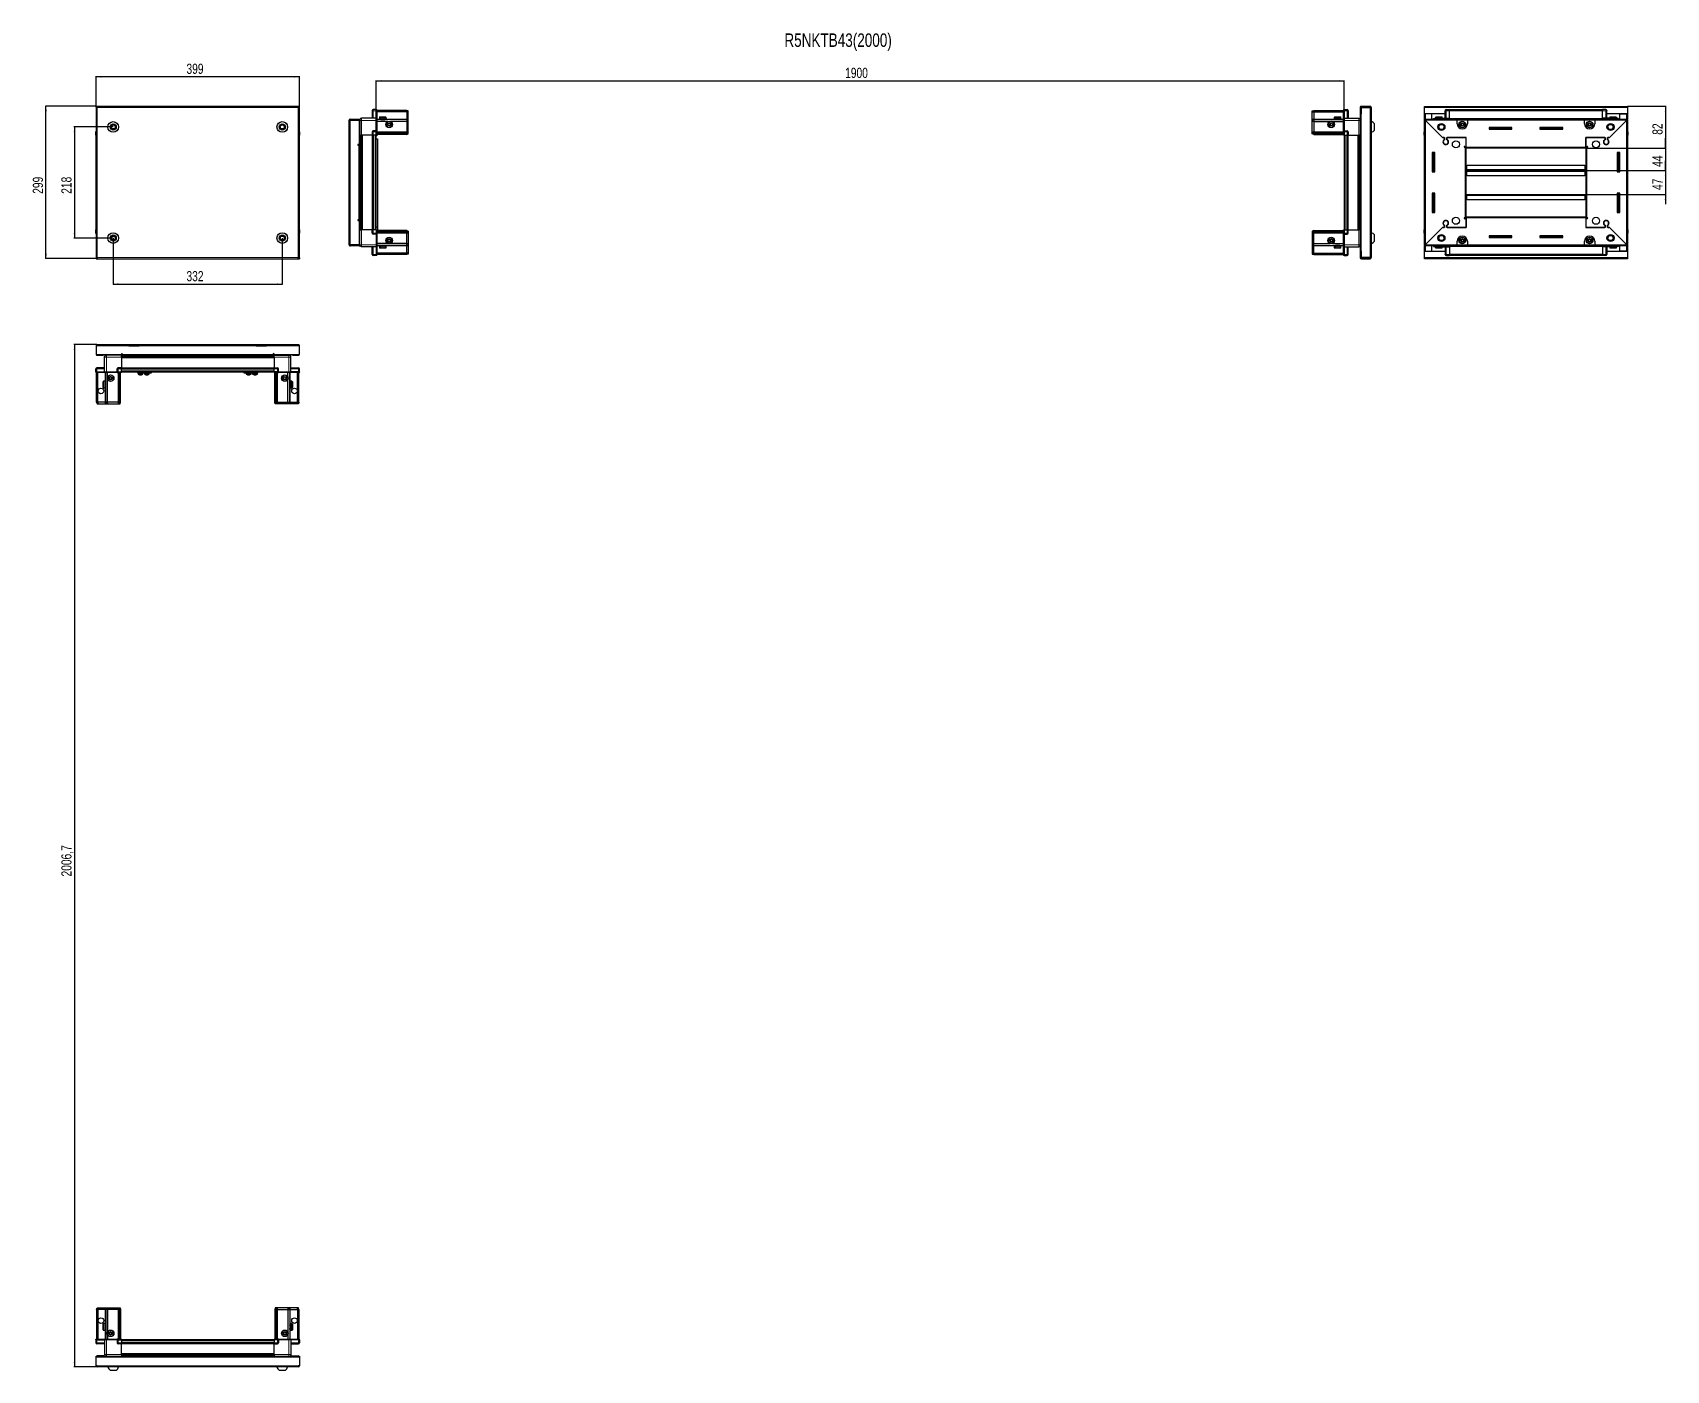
# Model space of a CAD drawing. Header units: millimetres. Extents: x 1021 to 4228, y -1189 to 1437.
import ezdxf

# ---------------------------------------------------------------- set-up
doc = ezdxf.new("R2010")
doc.units = ezdxf.units.MM
doc.layers.add('FORMAT', color=7, linetype='Continuous')
doc.styles.add('SLDTEXTSTYLE0', font='TXT', dxfattribs={"width": 0.75})
doc.dimstyles.new('SLDDIMSTYLE0', dxfattribs={"dimtxt": 20, "dimasz": 10, "dimexe": 0, "dimexo": 0.0625, "dimgap": 5, "dimtad": 2, "dimdec": 1, "dimrnd": 1e-09, "dimzin": 12, "dimdsep": 46, "dimtxsty": 'SLDTEXTSTYLE0', "dimsah": 1, "dimcen": 0.09, "dimadec": 0, "dimazin": 3, "dimtfac": 1, "dimtofl": 0, "dimtmove": 0, "dimatfit": 3, "dimfxl": 0, "dimfrac": 2, "dimtolj": 1, "dimtzin": 12, "dimarcsym": 0})
doc.dimstyles.new('SLDDIMSTYLE1', dxfattribs={"dimtxt": 20, "dimasz": 10, "dimexe": 0, "dimexo": 0.0625, "dimgap": 5, "dimtad": 2, "dimdec": 1, "dimrnd": 1e-09, "dimzin": 12, "dimdsep": 46, "dimtxsty": 'SLDTEXTSTYLE0', "dimsah": 1, "dimcen": 0.09, "dimadec": 0, "dimazin": 3, "dimtfac": 1, "dimtmove": 0, "dimatfit": 0, "dimfxl": 0, "dimfrac": 2, "dimtolj": 1, "dimtzin": 12, "dimarcsym": 0})

msp = doc.modelspace()

# ---------------------------------------------------------------- texts
at = {"layer": 'FORMAT', "insert": (2496.34, 1435.35), "char_height": 26.4583, "attachment_point": 1, "style": 'SLDTEXTSTYLE0'}
msp.add_mtext('R5NKTB43(2000)', dxfattribs=at)

# ---------------------------------------------------------------- blocks, each defined once
blk = doc.blocks.new('_D')
at = {"layer": 'FORMAT'}
for p, q in [((1145.1, 1292.2), (1045.6, 1292.2)), ((1046.6, 993.2), (1046.6, 1292.2)), ((1145.1, 993.2), (1045.6, 993.2))]:
    blk.add_line(p, q, dxfattribs=at)
for points in [[(1046.6, 1292.2), (1045.1, 1282.2), (1048.2, 1282.2)], [(1046.6, 993.2), (1048.2, 1003.2), (1045.1, 1003.2)]]:
    blk.add_solid(points, dxfattribs=at)
at = {"layer": 'FORMAT', "insert": (1020.8, 1120.5), "char_height": 20, "attachment_point": 1, "rotation": 90, "style": 'SLDTEXTSTYLE0'}
blk.add_mtext('299', dxfattribs=at)
blk = doc.blocks.new('_D_1')
at = {"layer": 'FORMAT'}
for p, q in [((1145.1, 1292.2), (1145.1, 1351.2)), ((1544.1, 1350.2), (1145.1, 1350.2)), ((1544.1, 1292.2), (1544.1, 1351.2))]:
    blk.add_line(p, q, dxfattribs=at)
for points in [[(1145.1, 1350.2), (1155.1, 1348.6), (1155.1, 1351.7)], [(1544.1, 1350.2), (1534.1, 1351.7), (1534.1, 1348.6)]]:
    blk.add_solid(points, dxfattribs=at)
at = {"layer": 'FORMAT', "insert": (1322.5, 1375.9), "char_height": 20, "attachment_point": 1, "style": 'SLDTEXTSTYLE0'}
blk.add_mtext('399', dxfattribs=at)
blk = doc.blocks.new('_D_2')
at = {"layer": 'FORMAT'}
for p, q in [((1178.6, 1033.7), (1178.6, 942.2)), ((1510.6, 1033.7), (1510.6, 942.2)), ((1178.6, 943.2), (1510.6, 943.2))]:
    blk.add_line(p, q, dxfattribs=at)
for points in [[(1178.6, 943.2), (1188.6, 941.6), (1188.6, 944.7)], [(1510.6, 943.2), (1500.6, 944.7), (1500.6, 941.6)]]:
    blk.add_solid(points, dxfattribs=at)
at = {"layer": 'FORMAT', "insert": (1322.5, 968.9), "char_height": 20, "attachment_point": 1, "style": 'SLDTEXTSTYLE0'}
blk.add_mtext('332', dxfattribs=at)
blk = doc.blocks.new('_D_3')
at = {"layer": 'FORMAT'}
for p, q in [((1178.6, 1251.7), (1101.6, 1251.7)), ((1102.6, 1251.7), (1102.6, 1033.7)), ((1178.6, 1033.7), (1101.6, 1033.7))]:
    blk.add_line(p, q, dxfattribs=at)
for points in [[(1102.6, 1251.7), (1101.1, 1241.7), (1104.2, 1241.7)], [(1102.6, 1033.7), (1104.2, 1043.7), (1101.1, 1043.7)]]:
    blk.add_solid(points, dxfattribs=at)
at = {"layer": 'FORMAT', "insert": (1076.8, 1120.5), "char_height": 20, "attachment_point": 1, "rotation": 90, "style": 'SLDTEXTSTYLE0'}
blk.add_mtext('218', dxfattribs=at)
blk = doc.blocks.new('_D_4')
at = {"layer": 'FORMAT'}
for p, q in [((1695.1, 1235.7), (1695.1, 1343.2)), ((1695.1, 1342.2), (3595.1, 1342.2)), ((3595.1, 1235.7), (3595.1, 1343.2))]:
    blk.add_line(p, q, dxfattribs=at)
for points in [[(1695.1, 1342.2), (1705.1, 1340.6), (1705.1, 1343.7)], [(3595.1, 1342.2), (3585.1, 1343.7), (3585.1, 1340.6)]]:
    blk.add_solid(points, dxfattribs=at)
at = {"layer": 'FORMAT', "insert": (2615.6, 1367.9), "char_height": 20, "attachment_point": 1, "style": 'SLDTEXTSTYLE0'}
blk.add_mtext('1900', dxfattribs=at)
blk = doc.blocks.new('_D_5')
at = {"layer": 'FORMAT'}
for p, q in [((4151.7, 1292.2), (4227.2, 1292.2)), ((4226.2, 1292.2), (4226.2, 1210.2)), ((4069.7, 1210.2), (4227.2, 1210.2))]:
    blk.add_line(p, q, dxfattribs=at)
for points in [[(4226.2, 1292.2), (4224.7, 1282.2), (4227.8, 1282.2)], [(4226.2, 1210.2), (4227.8, 1220.2), (4224.7, 1220.2)]]:
    blk.add_solid(points, dxfattribs=at)
at = {"layer": 'FORMAT', "insert": (4200.4, 1236.4), "char_height": 20, "attachment_point": 1, "rotation": 90, "style": 'SLDTEXTSTYLE0'}
blk.add_mtext('82', dxfattribs=at)
blk = doc.blocks.new('_D_6')
at = {"layer": 'FORMAT'}
for p, q in [((4226.2, 1210.2), (4226.2, 1229.4)), ((4069.7, 1210.2), (4227.2, 1210.2)), ((4226.2, 1210.2), (4226.2, 1166.2)), ((4068.7, 1166.2), (4227.2, 1166.2)), ((4226.2, 1166.2), (4226.2, 1146.9))]:
    blk.add_line(p, q, dxfattribs=at)
for points in [[(4226.2, 1210.2), (4227.8, 1220.2), (4224.7, 1220.2)], [(4226.2, 1166.2), (4224.7, 1156.2), (4227.8, 1156.2)]]:
    blk.add_solid(points, dxfattribs=at)
at = {"layer": 'FORMAT', "insert": (4200.4, 1173.4), "char_height": 20, "attachment_point": 1, "rotation": 90, "style": 'SLDTEXTSTYLE0'}
blk.add_mtext('44', dxfattribs=at)
blk = doc.blocks.new('_D_7')
at = {"layer": 'FORMAT'}
for p, q in [((4068.7, 1166.2), (4227.2, 1166.2)), ((4226.2, 1166.2), (4226.2, 1185.4)), ((4226.2, 1166.2), (4226.2, 1119.2)), ((4068.7, 1119.2), (4227.2, 1119.2)), ((4226.2, 1119.2), (4226.2, 1099.9))]:
    blk.add_line(p, q, dxfattribs=at)
for points in [[(4226.2, 1166.2), (4227.8, 1176.2), (4224.7, 1176.2)], [(4226.2, 1119.2), (4224.7, 1109.2), (4227.8, 1109.2)]]:
    blk.add_solid(points, dxfattribs=at)
at = {"layer": 'FORMAT', "insert": (4200.4, 1127.9), "char_height": 20, "attachment_point": 1, "rotation": 90, "style": 'SLDTEXTSTYLE0'}
blk.add_mtext('47', dxfattribs=at)
blk = doc.blocks.new('_D_8')
at = {"layer": 'FORMAT'}
for p, q in [((1146.7, 824.5), (1101.6, 824.5)), ((1102.6, 824.5), (1102.6, -1182.2)), ((1147.2, -1182.2), (1101.6, -1182.2))]:
    blk.add_line(p, q, dxfattribs=at)
for points in [[(1102.6, 824.5), (1101.1, 814.5), (1104.2, 814.5)], [(1102.6, -1182.2), (1104.2, -1172.2), (1101.1, -1172.2)]]:
    blk.add_solid(points, dxfattribs=at)
at = {"layer": 'FORMAT', "insert": (1076.8, -219.5), "char_height": 20, "attachment_point": 1, "rotation": 90, "style": 'SLDTEXTSTYLE0'}
blk.add_mtext('2006,7', dxfattribs=at)

# ---------------------------------------------------------------- dimensions: what is measured, and where the dimension line sits
at = {"layer": 'FORMAT'}
for base, p1, p2, picture, middle in [((1145.13, 1350.16), (1544.13, 1292.16), (1145.13, 1292.16), '_D_1', (1344.63, 1350.16)), ((1510.63, 943.16), (1178.63, 1033.66), (1510.63, 1033.66), '_D_2', (1344.63, 943.16))]:
    dim = msp.add_linear_dim(base=base, p1=p1, p2=p2, dimstyle='SLDDIMSTYLE0', dxfattribs=at)
    dim.commit()
    dim.dimension.update_dxf_attribs({"geometry": picture, "text_midpoint": middle, "dimtype": 160})
for base, p1, p2, angle, dimstyle, picture, middle in [((3595.13, 1342.16), (1695.13, 1235.66), (3595.13, 1235.66), 0, 'SLDDIMSTYLE0', '_D_4', (2645.13, 1342.16)), ((1046.63, 1292.16), (1145.13, 993.16), (1145.13, 1292.16), 90, 'SLDDIMSTYLE0', '_D', (1046.63, 1142.66)), ((4226.22, 1210.16), (4151.72, 1292.16), (4069.72, 1210.16), 90, 'SLDDIMSTYLE0', '_D_5', (4226.22, 1251.16)), ((1102.63, 1033.66), (1178.63, 1251.66), (1178.63, 1033.66), 90, 'SLDDIMSTYLE0', '_D_3', (1102.63, 1142.66)), ((4226.22, 1166.16), (4069.72, 1210.16), (4068.72, 1166.16), 90, 'SLDDIMSTYLE1', '_D_6', (4226.22, 1188.16)), ((4226.22, 1119.16), (4068.72, 1166.16), (4068.72, 1119.16), 90, 'SLDDIMSTYLE1', '_D_7', (4226.22, 1142.66)), ((1102.63, -1182.18), (1146.73, 824.52), (1147.23, -1182.18), 90, 'SLDDIMSTYLE0', '_D_8', (1102.63, -178.83))]:
    dim = msp.add_linear_dim(base=base, p1=p1, p2=p2, angle=angle, dimstyle=dimstyle, dxfattribs=at)
    dim.commit()
    dim.dimension.update_dxf_attribs({"geometry": picture, "text_midpoint": middle, "dimtype": 160})

# ---------------------------------------------------------------- linework, layer by layer
at = {"color": 7, "linetype": 'Continuous', "lineweight": 25}
for p, q in [((1147.23, 1292.16), (1145.13, 1292.16)), ((1145.13, 1290.66), (1145.13, 1292.16)), ((1145.13, 1290.66), (1147.23, 1290.66)), ((1145.13, 1290.66), (1145.13, 1290.06)), ((1145.13, 1290.06), (1145.13, 995.26)), ((1145.13, 1290.06), (1147.23, 1290.06)), ((1147.23, 1292.16), (1147.23, 1290.06)), ((1542.03, 1292.16), (1147.23, 1292.16)), ((1542.03, 1290.06), (1542.03, 1292.16)), ((1544.13, 1292.16), (1542.03, 1292.16)), ((1542.03, 1290.66), (1544.13, 1290.66)), ((1542.03, 1290.06), (1544.13, 1290.06)), ((1544.13, 1290.66), (1544.13, 1292.16)), ((1544.13, 1290.06), (1544.13, 1290.66)), ((1544.13, 995.26), (1544.13, 1290.06)), ((1687.28, 1283.66), (1687.28, 1268.66)), ((1695.28, 1285.66), (1689.28, 1285.66)), ((1695.28, 1285.66), (1695.62, 1285.66)), ((1695.28, 1285.66), (1695.28, 1283.66)), ((1695.28, 1268.86), (1695.28, 1283.66)), ((1695.28, 1268.86), (1695.28, 1283.66)), ((1696.48, 1285.16), (1695.62, 1285.66)), ((1696.48, 1283.66), (1696.48, 1285.16)), ((1754.78, 1284.16), (1696.48, 1284.16)), ((1696.48, 1283.66), (1696.48, 1268.86)), ((1754.78, 1284.16), (1754.78, 1281.66)), ((1757.78, 1283.36), (1754.78, 1284.16)), ((1757.78, 1281.51), (1757.78, 1283.36)), ((3532.48, 1283.36), (3535.48, 1284.16)), ((3532.48, 1281.51), (3532.48, 1283.36)), ((3535.48, 1284.16), (3535.48, 1281.66)), ((3535.48, 1284.16), (3593.78, 1284.16)), ((3594.65, 1285.66), (3593.78, 1285.16)), ((3594.65, 1285.66), (3593.78, 1285.16)), ((3593.78, 1285.16), (3593.78, 1283.66)), ((3593.78, 1268.86), (3593.78, 1283.66)), ((3594.98, 1285.66), (3594.65, 1285.66)), ((3594.98, 1285.66), (3594.65, 1285.66)), ((3594.98, 1285.66), (3594.98, 1285.66)), ((3594.98, 1283.66), (3594.98, 1285.66)), ((3594.98, 1285.66), (3600.98, 1285.66)), ((3594.98, 1283.66), (3594.98, 1268.86)), ((3602.98, 1283.66), (3602.98, 1268.66)), ((3626.98, 1290.06), (3626.98, 1277.66)), ((3628.48, 1290.06), (3628.48, 1277.66)), ((3628.98, 1277.16), (3628.98, 1290.06)), ((3628.98, 1290.06), (3646.38, 1290.06)), ((3646.38, 1292.16), (3629.08, 1292.16)), ((3646.38, 1290.66), (3629.08, 1290.66)), ((3646.38, 1290.66), (3646.38, 1292.16)), ((3646.38, 1290.06), (3648.48, 1290.06)), ((3648.48, 1290.06), (3648.48, 995.26)), ((3752.72, 1292.16), (4151.72, 1292.16)), ((3752.72, 1290.06), (3752.72, 1292.16)), ((3752.72, 1277.66), (3752.72, 1290.06)), ((3793.72, 1268.66), (3793.72, 1283.66)), ((3794.39, 1285.16), (3794.39, 1285.16)), ((3795.72, 1285.66), (3802.22, 1285.66)), ((3795.72, 1285.66), (3802.22, 1285.66)), ((3802.22, 1285.66), (3802.22, 1285.66)), ((3802.22, 1285.66), (3802.22, 1285.66)), ((3802.22, 1285.66), (3802.22, 1283.66)), ((4102.22, 1285.51), (3802.22, 1285.51)), ((3802.22, 1268.66), (3802.22, 1283.66)), ((4102.22, 1285.66), (4102.22, 1285.66)), ((4108.72, 1285.66), (4102.22, 1285.66)), ((4108.72, 1285.66), (4102.22, 1285.66)), ((4102.22, 1285.66), (4102.22, 1283.66)), ((4102.22, 1268.66), (4102.22, 1283.66)), ((4110.72, 1283.66), (4110.72, 1283.66)), ((4110.72, 1268.66), (4110.72, 1283.66)), ((4151.72, 1292.16), (4151.72, 1290.06)), ((4151.72, 1290.06), (4151.72, 1277.66)), ((1643.28, 1264.81), (1641.78, 1264.81)), ((1641.78, 1264.31), (1641.78, 1264.81)), ((1641.78, 1021.01), (1641.78, 1264.31)), ((1643.88, 1265.41), (1643.88, 1266.91)), ((1643.88, 1266.91), (1644.78, 1266.91)), ((1643.88, 1265.41), (1644.78, 1265.41)), ((1643.88, 1264.91), (1661.28, 1264.91)), ((1644.78, 1265.41), (1644.78, 1266.91)), ((1644.78, 1266.91), (1661.28, 1266.91)), ((1644.78, 1265.41), (1661.28, 1265.41)), ((1661.28, 1265.41), (1661.28, 1266.91)), ((1662.78, 1264.91), (1661.28, 1264.91)), ((1661.28, 1264.91), (1661.28, 1217.41)), ((1662.78, 1264.66), (1662.78, 1235.66)), ((1695.28, 1268.66), (1666.28, 1268.66)), ((1695.28, 1268.66), (1695.28, 1268.86)), ((1695.28, 1268.66), (1696.48, 1268.66)), ((1695.28, 1264.66), (1695.28, 1268.66)), ((1695.28, 1244.36), (1695.28, 1264.66)), ((1754.78, 1281.66), (1696.48, 1281.66)), ((1696.48, 1268.86), (1696.48, 1268.66)), ((1696.48, 1268.66), (1696.48, 1264.66)), ((1754.78, 1266.16), (1696.48, 1266.16)), ((1696.48, 1264.66), (1696.48, 1244.36)), ((1717.78, 1262.66), (1696.48, 1262.66)), ((1701.28, 1270.56), (1701.28, 1268.16)), ((1701.28, 1268.16), (1701.28, 1267.66)), ((1701.28, 1267.66), (1701.42, 1267.66)), ((1701.61, 1268.16), (1701.42, 1268.16)), ((1701.42, 1268.16), (1701.42, 1267.66)), ((1701.42, 1267.66), (1701.61, 1267.66)), ((1701.61, 1268.16), (1701.61, 1267.66)), ((1701.61, 1267.66), (1702.14, 1267.66)), ((1702.08, 1271.36), (1709.25, 1271.36)), ((1702.54, 1268.16), (1702.14, 1268.16)), ((1702.14, 1268.16), (1702.14, 1267.66)), ((1702.14, 1267.66), (1702.54, 1267.66)), ((1702.54, 1268.16), (1702.54, 1267.66)), ((1702.54, 1267.66), (1703.41, 1267.66)), ((1703.38, 1267.66), (1703.38, 1267.56)), ((1703.38, 1267.56), (1712.18, 1267.56)), ((1703.98, 1268.16), (1703.41, 1268.16)), ((1703.41, 1268.16), (1703.41, 1267.66)), ((1703.41, 1267.66), (1703.98, 1267.66)), ((1703.78, 1267.16), (1704.47, 1266.68)), ((1703.78, 1267.16), (1708.81, 1267.16)), ((1704.47, 1266.68), (1703.78, 1266.2)), ((1703.78, 1266.2), (1703.78, 1266.16)), ((1703.78, 1266.2), (1708.81, 1266.2)), ((1703.98, 1268.16), (1703.98, 1267.66)), ((1703.98, 1267.66), (1705.1, 1267.66)), ((1704.47, 1266.68), (1708.64, 1266.68)), ((1705.79, 1268.16), (1705.1, 1268.16)), ((1705.1, 1268.16), (1705.1, 1267.66)), ((1705.1, 1267.66), (1705.79, 1267.66)), ((1705.79, 1268.16), (1705.79, 1267.66)), ((1705.79, 1267.66), (1707.07, 1267.66)), ((1707.8, 1268.16), (1707.07, 1268.16)), ((1707.07, 1268.16), (1707.07, 1267.66)), ((1707.07, 1267.66), (1707.3, 1267.66)), ((1707.3, 1268.16), (1707.3, 1267.66)), ((1707.8, 1268.16), (1707.8, 1267.66)), ((1707.8, 1268.16), (1707.8, 1267.66)), ((1707.8, 1267.66), (1709.1, 1267.66)), ((1707.8, 1267.66), (1707.8, 1267.66)), ((1708.64, 1266.68), (1711.09, 1266.68)), ((1708.81, 1267.16), (1711.78, 1267.16)), ((1708.81, 1266.2), (1711.78, 1266.2)), ((1709.81, 1268.16), (1709.1, 1268.16)), ((1709.1, 1268.16), (1709.1, 1267.66)), ((1709.16, 1268.16), (1709.16, 1267.66)), ((1709.16, 1267.66), (1709.81, 1267.66)), ((1709.25, 1271.36), (1713.48, 1271.36)), ((1709.81, 1268.16), (1709.81, 1267.66)), ((1709.81, 1267.66), (1711, 1267.66)), ((1711.62, 1268.16), (1711, 1268.16)), ((1711, 1268.16), (1711, 1267.66)), ((1711, 1267.66), (1711.62, 1267.66)), ((1711.09, 1266.68), (1711.78, 1267.16)), ((1711.78, 1266.2), (1711.09, 1266.68)), ((1711.62, 1268.16), (1711.62, 1267.66)), ((1711.62, 1267.66), (1712.59, 1267.66)), ((1711.78, 1266.16), (1711.78, 1266.2)), ((1712.18, 1267.56), (1712.18, 1267.66)), ((1713.05, 1268.16), (1712.59, 1268.16)), ((1712.59, 1268.16), (1712.59, 1267.66)), ((1712.59, 1267.66), (1713.05, 1267.66)), ((1713.05, 1268.16), (1713.05, 1267.66)), ((1713.05, 1267.66), (1713.71, 1267.66)), ((1713.97, 1268.16), (1713.71, 1268.16)), ((1713.71, 1268.16), (1713.71, 1267.66)), ((1713.71, 1267.66), (1713.97, 1267.66)), ((1713.97, 1268.16), (1713.97, 1267.66)), ((1713.97, 1267.66), (1714.24, 1267.66)), ((1714.28, 1268.16), (1714.24, 1268.16)), ((1714.24, 1268.16), (1714.24, 1267.66)), ((1714.24, 1267.66), (1714.28, 1267.66)), ((1714.28, 1268.16), (1714.28, 1270.56)), ((1714.28, 1268.16), (1714.28, 1267.66)), ((1754.78, 1262.66), (1722.78, 1262.66)), ((1754.78, 1281.66), (1754.78, 1267.16)), ((1757.78, 1281.51), (1754.78, 1281.66)), ((1754.78, 1267.16), (1754.78, 1266.16)), ((1754.78, 1266.16), (1754.78, 1262.66)), ((1757.78, 1265.36), (1754.78, 1266.16)), ((1754.78, 1262.66), (1754.78, 1242.16)), ((1754.78, 1262.66), (1757.78, 1262.33)), ((1757.78, 1267.16), (1757.78, 1281.51)), ((1757.78, 1265.36), (1757.78, 1267.16)), ((1757.78, 1262.33), (1757.78, 1265.36)), ((1757.78, 1242.16), (1757.78, 1262.33)), ((3532.48, 1281.51), (3535.48, 1281.66)), ((3532.48, 1267.16), (3532.48, 1281.51)), ((3532.48, 1265.36), (3532.48, 1267.16)), ((3532.48, 1265.36), (3535.48, 1266.16)), ((3532.48, 1262.33), (3532.48, 1265.36)), ((3535.48, 1262.66), (3532.48, 1262.33)), ((3532.48, 1242.16), (3532.48, 1262.33)), ((3535.48, 1281.66), (3535.48, 1267.16)), ((3535.48, 1281.66), (3593.78, 1281.66)), ((3535.48, 1267.16), (3535.48, 1266.16)), ((3535.48, 1266.16), (3535.48, 1262.66)), ((3535.48, 1266.16), (3593.78, 1266.16)), ((3535.48, 1262.66), (3535.48, 1242.16)), ((3535.48, 1262.66), (3567.48, 1262.66)), ((3572.48, 1262.66), (3593.78, 1262.66)), ((3575.98, 1270.56), (3575.98, 1267.66)), ((3575.98, 1267.66), (3576.02, 1267.66)), ((3576.14, 1268.16), (3576.02, 1268.16)), ((3576.02, 1268.16), (3576.02, 1267.66)), ((3576.02, 1267.66), (3576.14, 1267.66)), ((3576.14, 1268.16), (3576.14, 1267.66)), ((3576.14, 1267.66), (3576.55, 1267.66)), ((3576.89, 1268.16), (3576.55, 1268.16)), ((3576.55, 1268.16), (3576.55, 1267.66)), ((3576.55, 1267.66), (3576.89, 1267.66)), ((3576.78, 1271.36), (3588.18, 1271.36)), ((3576.89, 1268.16), (3576.89, 1267.66)), ((3576.89, 1267.66), (3577.66, 1267.66)), ((3578.19, 1268.16), (3577.66, 1268.16)), ((3577.66, 1268.16), (3577.66, 1267.66)), ((3577.66, 1267.66), (3578.19, 1267.66)), ((3578.08, 1267.66), (3578.08, 1267.56)), ((3578.08, 1267.56), (3586.88, 1267.56)), ((3578.19, 1268.16), (3578.19, 1267.66)), ((3578.19, 1267.66), (3579.25, 1267.66)), ((3578.48, 1267.16), (3579.17, 1266.68)), ((3578.48, 1267.16), (3586.48, 1267.16)), ((3579.17, 1266.68), (3578.48, 1266.2)), ((3578.48, 1266.2), (3578.48, 1266.16)), ((3578.48, 1266.2), (3586.48, 1266.2)), ((3579.17, 1266.68), (3585.79, 1266.68)), ((3579.91, 1268.16), (3579.25, 1268.16)), ((3579.25, 1268.16), (3579.25, 1267.66)), ((3579.25, 1267.66), (3579.91, 1267.66)), ((3579.91, 1268.16), (3579.91, 1267.66)), ((3579.91, 1267.66), (3581.15, 1267.66)), ((3581.88, 1268.16), (3581.15, 1268.16)), ((3581.15, 1268.16), (3581.15, 1267.66)), ((3581.15, 1267.66), (3581.58, 1267.66)), ((3581.58, 1268.16), (3581.58, 1267.66)), ((3581.88, 1268.16), (3581.88, 1267.66)), ((3581.88, 1267.66), (3583.18, 1267.66)), ((3583.9, 1268.16), (3583.18, 1268.16)), ((3583.18, 1268.16), (3583.18, 1267.66)), ((3583.45, 1268.16), (3583.45, 1267.66)), ((3583.45, 1267.66), (3583.9, 1267.66)), ((3583.9, 1268.16), (3583.9, 1267.66)), ((3583.9, 1267.66), (3585.14, 1267.66)), ((3585.8, 1268.16), (3585.14, 1268.16)), ((3585.14, 1268.16), (3585.14, 1267.66)), ((3585.14, 1267.66), (3585.8, 1267.66)), ((3585.79, 1266.68), (3586.48, 1267.16)), ((3586.48, 1266.2), (3585.79, 1266.68)), ((3585.8, 1268.16), (3585.8, 1267.66)), ((3585.8, 1267.66), (3586.84, 1267.66)), ((3586.48, 1266.16), (3586.48, 1266.2)), ((3587.36, 1268.16), (3586.84, 1268.16)), ((3586.84, 1268.16), (3586.84, 1267.66)), ((3586.84, 1267.66), (3587.36, 1267.66)), ((3586.88, 1267.56), (3586.88, 1267.66)), ((3587.36, 1268.16), (3587.36, 1267.66)), ((3587.36, 1267.66), (3588.12, 1267.66)), ((3588.45, 1268.16), (3588.12, 1268.16)), ((3588.12, 1268.16), (3588.12, 1267.66)), ((3588.12, 1267.66), (3588.45, 1267.66)), ((3588.45, 1268.16), (3588.45, 1267.66)), ((3588.45, 1267.66), (3588.84, 1267.66)), ((3588.95, 1268.16), (3588.84, 1268.16)), ((3588.84, 1268.16), (3588.84, 1267.66)), ((3588.84, 1267.66), (3588.95, 1267.66)), ((3588.95, 1268.16), (3588.95, 1267.66)), ((3588.95, 1267.66), (3588.98, 1267.66)), ((3588.98, 1267.66), (3588.98, 1270.56)), ((3593.78, 1268.66), (3593.78, 1268.86)), ((3594.98, 1268.66), (3593.78, 1268.66)), ((3593.78, 1264.66), (3593.78, 1268.66)), ((3593.78, 1244.36), (3593.78, 1264.66)), ((3594.98, 1268.86), (3594.98, 1268.66)), ((3594.98, 1268.66), (3594.98, 1264.66)), ((3594.98, 1268.66), (3623.98, 1268.66)), ((3594.98, 1264.66), (3594.98, 1244.36)), ((3626.88, 1277.16), (3626.88, 1008.16)), ((3626.88, 1277.16), (3628.98, 1277.16)), ((3626.98, 1277.66), (3628.48, 1277.66)), ((3655.08, 1245.66), (3655.08, 1257.66)), ((3793.72, 1277.66), (3752.72, 1277.66)), ((3752.72, 1277.16), (3752.72, 1277.66)), ((3752.72, 1266.91), (3752.72, 1277.16)), ((3752.72, 1277.16), (3754.82, 1277.16)), ((3752.72, 1265.41), (3752.72, 1266.91)), ((3752.72, 1266.91), (3753.72, 1266.91)), ((3752.72, 1264.91), (3752.72, 1265.41)), ((3752.72, 1265.41), (3753.72, 1265.41)), ((3752.72, 1020.41), (3752.72, 1264.91)), ((3754.22, 1264.91), (3752.72, 1264.91)), ((3753.72, 1265.41), (3753.72, 1266.91)), ((3753.72, 1266.91), (3817.22, 1266.91)), ((3754.22, 1277.16), (3754.22, 1277.66)), ((3754.32, 1264.81), (3788.22, 1230.91)), ((3767.72, 1277.16), (3754.82, 1277.16)), ((3788.92, 1230.21), (3754.82, 1264.31)), ((3767.72, 1266.91), (3767.72, 1277.16)), ((3773.22, 1268.66), (3802.22, 1268.66)), ((3774.72, 1270.56), (3774.72, 1268.66)), ((3775.52, 1271.36), (3786.92, 1271.36)), ((3787.72, 1268.66), (3787.72, 1270.56)), ((3802.22, 1268.66), (3802.22, 1268.16)), ((3802.22, 1267.51), (4102.22, 1267.51)), ((3817.22, 1264.81), (3817.22, 1266.91)), ((3817.22, 1266.91), (3837.22, 1266.91)), ((3817.22, 1265.41), (3837.22, 1265.41)), ((3817.22, 1257.91), (3817.22, 1264.81)), ((3837.22, 1266.91), (3837.22, 1264.81)), ((3837.22, 1266.91), (4067.22, 1266.91)), ((3837.22, 1264.81), (3837.22, 1257.91)), ((4067.22, 1264.81), (4067.22, 1266.91)), ((4067.22, 1266.91), (4087.22, 1266.91)), ((4067.22, 1265.41), (4087.22, 1265.41)), ((4067.22, 1257.91), (4067.22, 1264.81)), ((4087.22, 1266.91), (4150.72, 1266.91)), ((4087.22, 1266.91), (4087.22, 1264.81)), ((4087.22, 1264.81), (4087.22, 1257.91)), ((4131.22, 1268.66), (4102.22, 1268.66)), ((4102.22, 1268.66), (4102.22, 1268.16)), ((4151.72, 1277.66), (4110.72, 1277.66)), ((4149.62, 1264.31), (4115.52, 1230.21)), ((4116.22, 1230.91), (4150.12, 1264.81)), ((4116.72, 1270.56), (4116.72, 1268.66)), ((4117.52, 1271.36), (4128.92, 1271.36)), ((4129.72, 1268.66), (4129.72, 1270.56)), ((4136.72, 1266.91), (4136.72, 1277.16)), ((4136.72, 1277.16), (4149.62, 1277.16)), ((4149.62, 1277.16), (4151.72, 1277.16)), ((4150.22, 1277.16), (4150.22, 1277.66)), ((4150.22, 1264.91), (4151.72, 1264.91)), ((4150.72, 1265.41), (4150.72, 1266.91)), ((4150.72, 1266.91), (4151.72, 1266.91)), ((4150.72, 1265.41), (4151.72, 1265.41)), ((4151.72, 1277.16), (4151.72, 1277.66)), ((4151.72, 1277.16), (4151.72, 1266.91)), ((4151.72, 1265.41), (4151.72, 1266.91)), ((4151.72, 1265.41), (4151.72, 1264.91)), ((4151.72, 1264.91), (4151.72, 1020.41)), ((1144.63, 1242.16), (1144.63, 1235.66)), ((1144.63, 1235.66), (1144.63, 1242.16)), ((1144.63, 1235.66), (1144.63, 1235.66)), ((1145.13, 1235.66), (1144.63, 1235.66)), ((1144.78, 1235.66), (1144.78, 1049.66)), ((1544.13, 1243.49), (1544.13, 1243.49)), ((1544.13, 1235.66), (1544.63, 1235.66)), ((1544.48, 1049.66), (1544.48, 1235.66)), ((1544.63, 1242.16), (1544.63, 1235.66)), ((1544.63, 1235.66), (1544.63, 1242.16)), ((1544.63, 1235.66), (1544.63, 1235.66)), ((1544.63, 1235.66), (1544.63, 1235.66)), ((1661.28, 1238.41), (1662.78, 1238.41)), ((1662.78, 1235.66), (1661.28, 1235.66)), ((1663.43, 1049.66), (1663.43, 1235.66)), ((1665.23, 1235.66), (1665.23, 1049.66)), ((1665.26, 1235.66), (1665.26, 1049.66)), ((1687.28, 1235.66), (1666.28, 1235.66)), ((1687.28, 1242.16), (1687.28, 1235.66)), ((1687.28, 1235.66), (1689.28, 1235.66)), ((1687.93, 1049.66), (1687.93, 1235.66)), ((1695.28, 1244.16), (1689.28, 1244.16)), ((1695.28, 1235.66), (1689.28, 1235.66)), ((1695.13, 1049.66), (1695.13, 1235.66)), ((1695.13, 1228.66), (1697.63, 1228.66)), ((1695.28, 1244.16), (1695.28, 1244.36)), ((1695.28, 1244.16), (1695.28, 1242.16)), ((1695.28, 1244.16), (1696.48, 1244.16)), ((1695.28, 1235.66), (1695.28, 1242.16)), ((1695.28, 1235.66), (1695.28, 1242.16)), ((1695.28, 1235.66), (1695.62, 1235.66)), ((1695.28, 1235.66), (1695.28, 1235.66)), ((1695.62, 1235.66), (1695.62, 1242.16)), ((1696.48, 1235.66), (1695.62, 1235.66)), ((1695.62, 1235.66), (1695.62, 1235.66)), ((1696.48, 1244.36), (1696.48, 1244.16)), ((1696.48, 1243.49), (1696.48, 1244.16)), ((1696.48, 1243.49), (1696.48, 1235.66)), ((1754.78, 1241.16), (1696.48, 1241.16)), ((1754.78, 1240.16), (1696.48, 1240.16)), ((1754.78, 1238.66), (1696.48, 1238.66)), ((1754.78, 1237.16), (1696.48, 1237.16)), ((1697.63, 1228.66), (1697.63, 1055.16)), ((1754.78, 1242.16), (1754.78, 1241.16)), ((1754.78, 1241.16), (1754.78, 1240.16)), ((1754.78, 1241.16), (1757.78, 1240.36)), ((1754.78, 1240.16), (1754.78, 1238.66)), ((1754.78, 1240.16), (1757.78, 1239.62)), ((1754.78, 1238.66), (1757.78, 1239.12)), ((1754.78, 1238.66), (1754.78, 1237.16)), ((1754.78, 1237.16), (1757.78, 1237.97)), ((1757.78, 1240.36), (1757.78, 1242.16)), ((1757.78, 1239.62), (1757.78, 1240.36)), ((1757.78, 1239.12), (1757.78, 1239.62)), ((1757.78, 1237.97), (1757.78, 1239.12)), ((3532.48, 1240.36), (3532.48, 1242.16)), ((3535.48, 1241.16), (3532.48, 1240.36)), ((3532.48, 1239.62), (3532.48, 1240.36)), ((3535.48, 1240.16), (3532.48, 1239.62)), ((3532.48, 1239.12), (3532.48, 1239.62)), ((3535.48, 1238.66), (3532.48, 1239.12)), ((3532.48, 1237.97), (3532.48, 1239.12)), ((3535.48, 1237.16), (3532.48, 1237.97)), ((3535.48, 1242.16), (3535.48, 1241.16)), ((3535.48, 1241.16), (3535.48, 1240.16)), ((3535.48, 1241.16), (3593.78, 1241.16)), ((3535.48, 1240.16), (3535.48, 1238.66)), ((3535.48, 1240.16), (3593.78, 1240.16)), ((3535.48, 1238.66), (3593.78, 1238.66)), ((3535.48, 1238.66), (3535.48, 1237.16)), ((3535.48, 1237.16), (3593.78, 1237.16)), ((3593.78, 1244.16), (3593.78, 1244.36)), ((3594.98, 1244.16), (3593.78, 1244.16)), ((3593.78, 1244.16), (3593.78, 1243.49)), ((3593.78, 1235.66), (3593.78, 1243.49)), ((3594.65, 1235.66), (3593.78, 1235.66)), ((3594.65, 1242.16), (3594.65, 1235.66)), ((3594.98, 1235.66), (3594.65, 1235.66)), ((3594.98, 1244.36), (3594.98, 1244.16)), ((3594.98, 1242.16), (3594.98, 1244.16)), ((3594.98, 1242.16), (3594.98, 1244.16)), ((3594.98, 1244.16), (3600.98, 1244.16)), ((3594.98, 1242.16), (3594.98, 1235.66)), ((3594.98, 1235.66), (3600.98, 1235.66)), ((3595.13, 1235.66), (3595.13, 1049.66)), ((3602.98, 1235.66), (3600.98, 1235.66)), ((3602.33, 1235.66), (3602.33, 1049.66)), ((3602.98, 1242.16), (3602.98, 1235.66)), ((3602.98, 1235.66), (3623.98, 1235.66)), ((3625.01, 1049.66), (3625.01, 1235.66)), ((3625.04, 1049.66), (3625.04, 1235.66)), ((3626.83, 1235.66), (3626.83, 1049.66)), ((3752.22, 1242.16), (3752.22, 1235.66)), ((3752.22, 1235.66), (3752.22, 1242.16)), ((3752.22, 1235.66), (3752.22, 1235.66)), ((3752.72, 1235.66), (3752.22, 1235.66)), ((3752.37, 1235.66), (3752.37, 1049.66)), ((3788.22, 1230.91), (3792.42, 1230.91)), ((3789.62, 1230.91), (3788.92, 1230.21)), ((3791.72, 1230.91), (3789.62, 1230.91)), ((3791.72, 1230.91), (3791.72, 1227.02)), ((3792.42, 1230.91), (3792.42, 1226.63)), ((3797.02, 1230.91), (3834.72, 1230.91)), ((3797.02, 1226.63), (3797.02, 1230.91)), ((3797.72, 1227.02), (3797.72, 1230.91)), ((3834.72, 1230.91), (3797.72, 1230.91)), ((3834.72, 1212.26), (3834.72, 1230.91)), ((3834.72, 1213.66), (3834.72, 1230.91)), ((3924.72, 1250.66), (3879.72, 1250.66)), ((3879.72, 1250.66), (3879.72, 1247.16)), ((3924.72, 1247.91), (3879.72, 1247.91)), ((3879.72, 1247.16), (3924.72, 1247.16)), ((3924.72, 1247.16), (3924.72, 1250.66)), ((4024.72, 1250.66), (3979.72, 1250.66)), ((3979.72, 1250.66), (3979.72, 1247.16)), ((4024.72, 1247.91), (3979.72, 1247.91)), ((3979.72, 1247.16), (4024.72, 1247.16)), ((4024.72, 1247.16), (4024.72, 1250.66)), ((4069.72, 1230.91), (4107.42, 1230.91)), ((4069.72, 1212.26), (4069.72, 1230.91)), ((4069.72, 1230.91), (4069.72, 1213.66)), ((4106.72, 1230.91), (4069.72, 1230.91)), ((4106.72, 1230.91), (4106.72, 1227.02)), ((4107.42, 1230.91), (4107.42, 1226.63)), ((4112.02, 1230.91), (4116.22, 1230.91)), ((4112.02, 1226.63), (4112.02, 1230.91)), ((4114.82, 1230.91), (4112.72, 1230.91)), ((4112.72, 1227.02), (4112.72, 1230.91)), ((4115.52, 1230.21), (4114.82, 1230.91)), ((4151.72, 1243.49), (4151.72, 1243.49)), ((4151.72, 1235.66), (4152.22, 1235.66)), ((4152.07, 1049.66), (4152.07, 1235.66)), ((4152.22, 1242.16), (4152.22, 1235.66)), ((4152.22, 1235.66), (4152.22, 1242.16)), ((4152.22, 1235.66), (4152.22, 1235.66)), ((4152.22, 1235.66), (4152.22, 1235.66)), ((1661.28, 1217.41), (1659.93, 1217.41)), ((1659.93, 1215.41), (1660.68, 1215.41)), ((1660.68, 1215.41), (1662.78, 1215.41)), ((1662.78, 1215.41), (1662.78, 1069.91)), ((3773.22, 1201.66), (3768.22, 1201.66)), ((3768.22, 1201.66), (3768.22, 1163.66)), ((3770.37, 1163.66), (3770.37, 1201.66)), ((3772.16, 1163.66), (3772.16, 1201.66)), ((3772.19, 1163.66), (3772.19, 1201.66)), ((3773.22, 1163.66), (3773.22, 1201.66)), ((3792.72, 1218.05), (3792.72, 1217.29)), ((3831.87, 1213.66), (3834.72, 1213.66)), ((3832.62, 1211.66), (3831.87, 1211.66)), ((3832.62, 1211.66), (3834.72, 1211.66)), ((3834.72, 1212.66), (3832.72, 1212.66)), ((3832.72, 1212.66), (3832.72, 1211.66)), ((3834.72, 1210.16), (3834.72, 1212.26)), ((4069.72, 1210.16), (3834.72, 1210.16)), ((3834.72, 1075.16), (3834.72, 1210.16)), ((4069.72, 1213.66), (4072.57, 1213.66)), ((4071.72, 1212.66), (4069.72, 1212.66)), ((4069.72, 1212.26), (4069.72, 1210.16)), ((4069.72, 1211.66), (4071.82, 1211.66)), ((4069.72, 1210.16), (4069.72, 1075.16)), ((4071.72, 1211.66), (4071.72, 1212.66)), ((4072.57, 1211.66), (4071.82, 1211.66)), ((4111.72, 1218.05), (4111.72, 1217.29)), ((4131.22, 1201.66), (4131.22, 1163.66)), ((4136.22, 1201.66), (4131.22, 1201.66)), ((4132.24, 1201.66), (4132.24, 1163.66)), ((4132.27, 1201.66), (4132.27, 1163.66)), ((4134.07, 1201.66), (4134.07, 1163.66)), ((4136.22, 1163.66), (4136.22, 1201.66)), ((3768.22, 1163.66), (3773.22, 1163.66)), ((3835.47, 1166.16), (3834.72, 1166.16)), ((3835.72, 1169.01), (3835.47, 1169.01)), ((3835.47, 1169.01), (3835.47, 1166.16)), ((3835.47, 1166.16), (3835.47, 1163.31)), ((3835.47, 1163.31), (3835.72, 1163.31)), ((3836.72, 1176.16), (3835.72, 1175.16)), ((3835.72, 1175.16), (3835.72, 1168.26)), ((3835.72, 1166.16), (3835.72, 1168.26)), ((4068.72, 1166.16), (3835.72, 1166.16)), ((3835.72, 1164.06), (3835.72, 1166.16)), ((3835.72, 1164.06), (3835.72, 1157.16)), ((3835.72, 1157.16), (3836.72, 1156.16)), ((4067.72, 1176.16), (3836.72, 1176.16)), ((3836.72, 1156.16), (4067.72, 1156.16)), ((4068.72, 1175.16), (4067.72, 1176.16)), ((4067.72, 1156.16), (4068.72, 1157.16)), ((4068.72, 1168.26), (4068.72, 1175.16)), ((4068.97, 1169.01), (4068.72, 1169.01)), ((4068.72, 1168.26), (4068.72, 1166.16)), ((4068.72, 1166.16), (4068.72, 1164.06)), ((4068.72, 1157.16), (4068.72, 1164.06)), ((4068.72, 1163.31), (4068.97, 1163.31)), ((4068.97, 1166.16), (4068.97, 1169.01)), ((4069.72, 1166.16), (4068.97, 1166.16)), ((4068.97, 1163.31), (4068.97, 1166.16)), ((4131.22, 1163.66), (4136.22, 1163.66)), ((3773.22, 1121.66), (3768.22, 1121.66)), ((3768.22, 1121.66), (3768.22, 1083.66)), ((3770.37, 1083.66), (3770.37, 1121.66)), ((3772.16, 1083.66), (3772.16, 1121.66)), ((3772.19, 1083.66), (3772.19, 1121.66)), ((3773.22, 1083.66), (3773.22, 1121.66)), ((3834.72, 1119.16), (3835.47, 1119.16)), ((3835.47, 1119.16), (3835.47, 1116.31)), ((3835.47, 1116.31), (3835.72, 1116.31)), ((3835.72, 1119.16), (4068.72, 1119.16)), ((3835.72, 1117.06), (3835.72, 1119.16)), ((3835.72, 1117.06), (3835.72, 1110.16)), ((3835.72, 1110.16), (3836.72, 1109.16)), ((3836.72, 1109.16), (4067.72, 1109.16)), ((4067.72, 1109.16), (4068.72, 1110.16)), ((4068.72, 1119.16), (4068.72, 1117.06)), ((4068.72, 1110.16), (4068.72, 1117.06)), ((4068.72, 1116.31), (4068.97, 1116.31)), ((4068.97, 1116.31), (4068.97, 1119.16)), ((4068.97, 1119.16), (4069.72, 1119.16)), ((4131.22, 1121.66), (4131.22, 1083.66)), ((4136.22, 1121.66), (4131.22, 1121.66)), ((4132.24, 1121.66), (4132.24, 1083.66)), ((4132.27, 1121.66), (4132.27, 1083.66)), ((4134.07, 1121.66), (4134.07, 1083.66)), ((4136.22, 1083.66), (4136.22, 1121.66)), ((1660.68, 1069.91), (1659.93, 1069.91)), ((1659.93, 1067.91), (1661.28, 1067.91)), ((1662.78, 1069.91), (1660.68, 1069.91)), ((1661.28, 1067.91), (1661.28, 1020.41)), ((3768.22, 1083.66), (3773.22, 1083.66)), ((3792.42, 1058.7), (3792.42, 1054.41)), ((3792.72, 1068.04), (3792.72, 1067.28)), ((3797.02, 1054.41), (3797.02, 1058.7)), ((3831.87, 1073.66), (3832.62, 1073.66)), ((3834.72, 1071.66), (3831.87, 1071.66)), ((3834.72, 1073.66), (3832.62, 1073.66)), ((3832.72, 1073.66), (3832.72, 1072.66)), ((3832.72, 1072.66), (3834.72, 1072.66)), ((3834.72, 1073.06), (3834.72, 1075.16)), ((3834.72, 1075.16), (4069.72, 1075.16)), ((3834.72, 1073.06), (3834.72, 1054.41)), ((3834.72, 1054.41), (3834.72, 1071.66)), ((4069.72, 1075.16), (4069.72, 1073.06)), ((4071.82, 1073.66), (4069.72, 1073.66)), ((4069.72, 1073.06), (4069.72, 1054.41)), ((4069.72, 1072.66), (4071.72, 1072.66)), ((4069.72, 1071.66), (4069.72, 1054.41)), ((4072.57, 1071.66), (4069.72, 1071.66)), ((4071.72, 1072.66), (4071.72, 1073.66)), ((4071.82, 1073.66), (4072.57, 1073.66)), ((4107.42, 1058.7), (4107.42, 1054.41)), ((4111.72, 1068.04), (4111.72, 1067.28)), ((4112.02, 1054.41), (4112.02, 1058.7)), ((4131.22, 1083.66), (4136.22, 1083.66)), ((1144.63, 1049.66), (1144.63, 1049.66)), ((1144.63, 1043.16), (1144.63, 1049.66)), ((1144.63, 1049.66), (1144.63, 1049.66)), ((1144.63, 1049.66), (1144.63, 1043.16)), ((1145.13, 1049.66), (1144.63, 1049.66)), ((1145.13, 1041.84), (1145.13, 1041.84)), ((1544.13, 1049.66), (1544.63, 1049.66)), ((1544.63, 1049.66), (1544.63, 1049.66)), ((1544.63, 1043.16), (1544.63, 1049.66)), ((1544.63, 1049.66), (1544.63, 1043.16)), ((1662.78, 1049.66), (1661.28, 1049.66)), ((1662.78, 1046.91), (1661.28, 1046.91)), ((1662.78, 1020.66), (1662.78, 1049.66)), ((1687.28, 1049.66), (1666.28, 1049.66)), ((1687.28, 1043.16), (1687.28, 1049.66)), ((1687.28, 1049.66), (1689.28, 1049.66)), ((1695.28, 1049.66), (1689.28, 1049.66)), ((1695.28, 1041.16), (1689.28, 1041.16)), ((1697.63, 1055.16), (1695.13, 1055.16)), ((1695.28, 1043.16), (1695.28, 1049.66)), ((1695.28, 1049.66), (1695.62, 1049.66)), ((1695.28, 1043.16), (1695.28, 1041.16)), ((1695.28, 1043.16), (1695.28, 1041.16)), ((1695.28, 1041.16), (1696.48, 1041.16)), ((1695.28, 1040.96), (1695.28, 1041.16)), ((1695.28, 1020.66), (1695.28, 1040.96)), ((1695.62, 1043.16), (1695.62, 1049.66)), ((1695.62, 1049.66), (1696.48, 1049.66)), ((1696.48, 1049.66), (1696.48, 1041.84)), ((1754.78, 1048.16), (1696.48, 1048.16)), ((1754.78, 1046.66), (1696.48, 1046.66)), ((1754.78, 1045.16), (1696.48, 1045.16)), ((1754.78, 1044.16), (1696.48, 1044.16)), ((1696.48, 1041.16), (1696.48, 1041.84)), ((1696.48, 1041.16), (1696.48, 1040.96)), ((1696.48, 1040.96), (1696.48, 1020.66)), ((1697.63, 1055.16), (1697.63, 1048.16)), ((1754.78, 1046.66), (1754.78, 1048.16)), ((1754.78, 1048.16), (1757.78, 1047.36)), ((1754.78, 1045.16), (1754.78, 1046.66)), ((1754.78, 1046.66), (1757.78, 1046.21)), ((1754.78, 1045.16), (1757.78, 1045.71)), ((1754.78, 1044.16), (1754.78, 1045.16)), ((1754.78, 1044.16), (1757.78, 1044.97)), ((1754.78, 1043.16), (1754.78, 1044.16)), ((1754.78, 1022.66), (1754.78, 1043.16)), ((1757.78, 1047.36), (1757.78, 1046.21)), ((1757.78, 1046.21), (1757.78, 1045.71)), ((1757.78, 1045.71), (1757.78, 1044.97)), ((1757.78, 1044.97), (1757.78, 1043.16)), ((1757.78, 1043.16), (1757.78, 1023)), ((3535.48, 1048.16), (3532.48, 1047.36)), ((3532.48, 1047.36), (3532.48, 1046.21)), ((3535.48, 1046.66), (3532.48, 1046.21)), ((3532.48, 1046.21), (3532.48, 1045.71)), ((3535.48, 1045.16), (3532.48, 1045.71)), ((3532.48, 1045.71), (3532.48, 1044.97)), ((3535.48, 1044.16), (3532.48, 1044.97)), ((3532.48, 1044.97), (3532.48, 1043.16)), ((3532.48, 1043.16), (3532.48, 1023)), ((3535.48, 1046.66), (3535.48, 1048.16)), ((3535.48, 1048.16), (3593.78, 1048.16)), ((3535.48, 1045.16), (3535.48, 1046.66)), ((3535.48, 1046.66), (3593.78, 1046.66)), ((3535.48, 1045.16), (3593.78, 1045.16)), ((3535.48, 1044.16), (3535.48, 1045.16)), ((3535.48, 1044.16), (3593.78, 1044.16)), ((3535.48, 1043.16), (3535.48, 1044.16)), ((3535.48, 1022.66), (3535.48, 1043.16)), ((3593.78, 1041.84), (3593.78, 1049.66)), ((3593.78, 1049.66), (3594.65, 1049.66)), ((3593.78, 1041.84), (3593.78, 1041.16)), ((3594.98, 1041.16), (3593.78, 1041.16)), ((3593.78, 1040.96), (3593.78, 1041.16)), ((3593.78, 1020.66), (3593.78, 1040.96)), ((3594.65, 1049.66), (3594.65, 1049.66)), ((3594.65, 1049.66), (3594.65, 1043.16)), ((3594.98, 1049.66), (3594.65, 1049.66)), ((3594.98, 1049.66), (3594.98, 1043.16)), ((3594.98, 1049.66), (3594.98, 1049.66)), ((3594.98, 1049.66), (3594.98, 1043.16)), ((3594.98, 1049.66), (3600.98, 1049.66)), ((3594.98, 1041.16), (3594.98, 1043.16)), ((3594.98, 1041.16), (3594.98, 1040.96)), ((3594.98, 1041.16), (3600.98, 1041.16)), ((3594.98, 1040.96), (3594.98, 1020.66)), ((3602.98, 1049.66), (3600.98, 1049.66)), ((3602.98, 1043.16), (3602.98, 1049.66)), ((3602.98, 1049.66), (3623.98, 1049.66)), ((3655.08, 1027.66), (3655.08, 1039.66)), ((3752.22, 1049.66), (3752.22, 1049.66)), ((3752.22, 1043.16), (3752.22, 1049.66)), ((3752.22, 1049.66), (3752.22, 1049.66)), ((3752.22, 1049.66), (3752.22, 1043.16)), ((3752.72, 1049.66), (3752.22, 1049.66)), ((3752.72, 1041.84), (3752.72, 1041.84)), ((3788.22, 1054.41), (3754.32, 1020.51)), ((3754.82, 1021.01), (3788.92, 1055.11)), ((3792.42, 1054.41), (3788.22, 1054.41)), ((3788.92, 1055.11), (3789.62, 1054.41)), ((3789.62, 1054.41), (3791.72, 1054.41)), ((3791.72, 1058.3), (3791.72, 1054.41)), ((3834.72, 1054.41), (3797.02, 1054.41)), ((3797.72, 1054.41), (3797.72, 1058.3)), ((3797.72, 1054.41), (3834.72, 1054.41)), ((3817.22, 1020.51), (3817.22, 1027.41)), ((3837.22, 1027.41), (3837.22, 1020.51)), ((3924.72, 1038.16), (3879.72, 1038.16)), ((3879.72, 1038.16), (3879.72, 1034.66)), ((3879.72, 1037.41), (3924.72, 1037.41)), ((3879.72, 1034.66), (3924.72, 1034.66)), ((3924.72, 1034.66), (3924.72, 1038.16)), ((4024.72, 1038.16), (3979.72, 1038.16)), ((3979.72, 1038.16), (3979.72, 1034.66)), ((3979.72, 1037.41), (4024.72, 1037.41)), ((3979.72, 1034.66), (4024.72, 1034.66)), ((4024.72, 1034.66), (4024.72, 1038.16)), ((4067.22, 1020.51), (4067.22, 1027.41)), ((4107.42, 1054.41), (4069.72, 1054.41)), ((4069.72, 1054.41), (4106.72, 1054.41)), ((4087.22, 1027.41), (4087.22, 1020.51)), ((4106.72, 1058.3), (4106.72, 1054.41)), ((4116.22, 1054.41), (4112.02, 1054.41)), ((4112.72, 1054.41), (4112.72, 1058.3)), ((4112.72, 1054.41), (4114.82, 1054.41)), ((4114.82, 1054.41), (4115.52, 1055.11)), ((4115.52, 1055.11), (4149.62, 1021.01)), ((4150.12, 1020.51), (4116.22, 1054.41)), ((4151.72, 1049.66), (4152.22, 1049.66)), ((4152.22, 1049.66), (4152.22, 1049.66)), ((4152.22, 1043.16), (4152.22, 1049.66)), ((4152.22, 1049.66), (4152.22, 1043.16)), ((1147.23, 995.26), (1145.13, 995.26)), ((1145.13, 995.26), (1145.13, 994.66)), ((1145.13, 994.66), (1145.13, 993.16)), ((1147.23, 994.66), (1145.13, 994.66)), ((1147.23, 995.26), (1147.23, 993.16)), ((1542.03, 993.16), (1542.03, 995.26)), ((1544.13, 995.26), (1542.03, 995.26)), ((1544.13, 994.66), (1542.03, 994.66)), ((1544.13, 994.66), (1544.13, 995.26)), ((1544.13, 994.66), (1544.13, 993.16)), ((1641.78, 1020.51), (1641.78, 1021.01)), ((1643.28, 1020.51), (1641.78, 1020.51)), ((1661.28, 1020.41), (1643.88, 1020.41)), ((1643.88, 1019.91), (1643.88, 1018.41)), ((1643.88, 1019.91), (1644.78, 1019.91)), ((1643.88, 1018.41), (1644.78, 1018.41)), ((1661.28, 1019.91), (1644.78, 1019.91)), ((1644.78, 1019.91), (1644.78, 1018.41)), ((1661.28, 1018.41), (1644.78, 1018.41)), ((1661.28, 1020.41), (1662.78, 1020.41)), ((1661.28, 1019.91), (1661.28, 1018.41)), ((1695.28, 1016.66), (1666.28, 1016.66)), ((1687.28, 1001.66), (1687.28, 1016.66)), ((1695.28, 999.66), (1689.28, 999.66)), ((1695.28, 1016.66), (1695.28, 1020.66)), ((1695.28, 1016.66), (1696.48, 1016.66)), ((1695.28, 1016.46), (1695.28, 1016.66)), ((1695.28, 1001.66), (1695.28, 1016.46)), ((1695.28, 1001.66), (1695.28, 999.66)), ((1695.28, 999.66), (1695.62, 999.66)), ((1695.28, 999.66), (1695.28, 999.66)), ((1695.28, 999.66), (1695.62, 999.66)), ((1695.62, 999.66), (1696.48, 1000.16)), ((1695.62, 999.66), (1696.48, 1000.16)), ((1717.78, 1022.66), (1696.48, 1022.66)), ((1696.48, 1020.66), (1696.48, 1016.66)), ((1754.78, 1019.16), (1696.48, 1019.16)), ((1696.48, 1016.66), (1696.48, 1016.46)), ((1696.48, 1016.46), (1696.48, 1001.66)), ((1754.78, 1003.66), (1696.48, 1003.66)), ((1696.48, 1000.16), (1696.48, 1001.66)), ((1754.78, 1001.16), (1696.48, 1001.16)), ((1701.28, 1017.66), (1701.28, 1014.76)), ((1701.38, 1017.66), (1701.28, 1017.66)), ((1701.38, 1017.16), (1701.38, 1017.66)), ((1701.55, 1017.66), (1701.38, 1017.66)), ((1701.38, 1017.16), (1701.55, 1017.16)), ((1701.55, 1017.16), (1701.55, 1017.66)), ((1702.04, 1017.66), (1701.55, 1017.66)), ((1702.04, 1017.16), (1702.04, 1017.66)), ((1702.42, 1017.66), (1702.04, 1017.66)), ((1702.04, 1017.16), (1702.42, 1017.16)), ((1702.23, 1013.96), (1702.08, 1013.96)), ((1713.48, 1013.96), (1702.23, 1013.96)), ((1702.42, 1017.16), (1702.42, 1017.66)), ((1703.26, 1017.66), (1702.42, 1017.66)), ((1703.26, 1017.16), (1703.26, 1017.66)), ((1703.81, 1017.66), (1703.26, 1017.66)), ((1703.26, 1017.16), (1703.81, 1017.16)), ((1703.38, 1017.76), (1703.38, 1017.66)), ((1708.78, 1017.76), (1703.38, 1017.76)), ((1703.78, 1019.16), (1703.78, 1019.13)), ((1703.78, 1019.13), (1704.47, 1018.65)), ((1703.89, 1019.13), (1703.78, 1019.13)), ((1704.47, 1018.65), (1703.78, 1018.16)), ((1703.89, 1018.16), (1703.78, 1018.16)), ((1703.81, 1017.16), (1703.81, 1017.66)), ((1704.92, 1017.66), (1703.81, 1017.66)), ((1711.78, 1019.13), (1703.89, 1019.13)), ((1711.78, 1018.16), (1703.89, 1018.16)), ((1704.56, 1018.65), (1704.47, 1018.65)), ((1711.09, 1018.65), (1704.56, 1018.65)), ((1704.92, 1017.16), (1704.92, 1017.66)), ((1705.6, 1017.66), (1704.92, 1017.66)), ((1704.92, 1017.16), (1705.6, 1017.16)), ((1705.6, 1017.16), (1705.6, 1017.66)), ((1706.86, 1017.66), (1705.6, 1017.66)), ((1706.86, 1017.16), (1706.86, 1017.66)), ((1707.16, 1017.66), (1706.86, 1017.66)), ((1706.86, 1017.16), (1707.6, 1017.16)), ((1707.16, 1017.16), (1707.16, 1017.66)), ((1707.6, 1017.16), (1707.6, 1017.66)), ((1708.9, 1017.66), (1707.6, 1017.66)), ((1712.18, 1017.76), (1708.78, 1017.76)), ((1708.9, 1017.16), (1708.9, 1017.66)), ((1708.9, 1017.16), (1709.61, 1017.16)), ((1709.02, 1017.16), (1709.02, 1017.66)), ((1709.61, 1017.66), (1709.02, 1017.66)), ((1709.61, 1017.16), (1709.61, 1017.66)), ((1710.82, 1017.66), (1709.61, 1017.66)), ((1710.82, 1017.16), (1710.82, 1017.66)), ((1711.45, 1017.66), (1710.82, 1017.66)), ((1710.82, 1017.16), (1711.45, 1017.16)), ((1711.09, 1018.65), (1711.78, 1019.13)), ((1711.78, 1018.16), (1711.09, 1018.65)), ((1711.45, 1017.16), (1711.45, 1017.66)), ((1712.45, 1017.66), (1711.45, 1017.66)), ((1711.78, 1019.13), (1711.78, 1019.16)), ((1712.18, 1017.66), (1712.18, 1017.76)), ((1712.45, 1017.16), (1712.45, 1017.66)), ((1712.93, 1017.66), (1712.45, 1017.66)), ((1712.45, 1017.16), (1712.93, 1017.16)), ((1712.93, 1017.16), (1712.93, 1017.66)), ((1713.62, 1017.66), (1712.93, 1017.66)), ((1713.62, 1017.16), (1713.62, 1017.66)), ((1713.91, 1017.66), (1713.62, 1017.66)), ((1713.62, 1017.16), (1713.91, 1017.16)), ((1713.91, 1017.16), (1713.91, 1017.66)), ((1714.22, 1017.66), (1713.91, 1017.66)), ((1714.22, 1017.16), (1714.22, 1017.66)), ((1714.28, 1017.66), (1714.22, 1017.66)), ((1714.22, 1017.16), (1714.28, 1017.16)), ((1714.28, 1014.76), (1714.28, 1017.66)), ((1714.28, 1017.16), (1714.28, 1017.66)), ((1714.28, 1017.66), (1714.28, 1017.66)), ((1754.78, 1022.66), (1722.78, 1022.66)), ((1754.78, 1022.66), (1757.78, 1023)), ((1754.78, 1019.16), (1754.78, 1022.66)), ((1757.78, 1019.97), (1754.78, 1019.16)), ((1754.78, 1018.16), (1754.78, 1019.16)), ((1754.78, 1003.66), (1754.78, 1018.16)), ((1757.78, 1003.82), (1754.78, 1003.66)), ((1754.78, 1001.16), (1754.78, 1003.66)), ((1757.78, 1001.97), (1754.78, 1001.16)), ((1757.78, 1023), (1757.78, 1019.97)), ((1757.78, 1019.97), (1757.78, 1018.16)), ((1757.78, 1018.16), (1757.78, 1003.82)), ((1757.78, 1003.82), (1757.78, 1001.97)), ((3535.48, 1022.66), (3532.48, 1023)), ((3532.48, 1023), (3532.48, 1019.97)), ((3532.48, 1019.97), (3535.48, 1019.16)), ((3532.48, 1019.97), (3532.48, 1018.16)), ((3532.48, 1018.16), (3532.48, 1003.82)), ((3532.48, 1003.82), (3535.48, 1003.66)), ((3532.48, 1003.82), (3532.48, 1001.97)), ((3532.48, 1001.97), (3535.48, 1001.16)), ((3535.48, 1022.66), (3567.48, 1022.66)), ((3535.48, 1019.16), (3535.48, 1022.66)), ((3535.48, 1019.16), (3593.78, 1019.16)), ((3535.48, 1018.16), (3535.48, 1019.16)), ((3535.48, 1003.66), (3535.48, 1018.16)), ((3535.48, 1003.66), (3593.78, 1003.66)), ((3535.48, 1001.16), (3535.48, 1003.66)), ((3535.48, 1001.16), (3593.78, 1001.16)), ((3572.48, 1022.66), (3593.78, 1022.66)), ((3575.98, 1017.66), (3575.98, 1014.76)), ((3576, 1017.66), (3575.98, 1017.66)), ((3576, 1017.16), (3576, 1017.66)), ((3576.1, 1017.66), (3576, 1017.66)), ((3576, 1017.16), (3576.1, 1017.16)), ((3576.1, 1017.16), (3576.1, 1017.66)), ((3576.47, 1017.66), (3576.1, 1017.66)), ((3576.47, 1017.16), (3576.47, 1017.66)), ((3576.79, 1017.66), (3576.47, 1017.66)), ((3576.47, 1017.16), (3576.79, 1017.16)), ((3588.18, 1013.96), (3576.78, 1013.96)), ((3576.79, 1017.16), (3576.79, 1017.66)), ((3577.53, 1017.66), (3576.79, 1017.66)), ((3577.53, 1017.16), (3577.53, 1017.66)), ((3578.04, 1017.66), (3577.53, 1017.66)), ((3577.53, 1017.16), (3578.04, 1017.16)), ((3578.04, 1017.16), (3578.04, 1017.66)), ((3579.07, 1017.66), (3578.04, 1017.66)), ((3578.08, 1017.76), (3578.08, 1017.66)), ((3586.88, 1017.76), (3578.08, 1017.76)), ((3578.48, 1019.16), (3578.48, 1019.13)), ((3578.48, 1019.13), (3579.17, 1018.65)), ((3586.48, 1019.13), (3578.48, 1019.13)), ((3579.17, 1018.65), (3578.48, 1018.16)), ((3586.48, 1018.16), (3578.48, 1018.16)), ((3579.07, 1017.16), (3579.07, 1017.66)), ((3579.72, 1017.66), (3579.07, 1017.66)), ((3579.07, 1017.16), (3579.72, 1017.16)), ((3585.79, 1018.65), (3579.17, 1018.65)), ((3579.72, 1017.16), (3579.72, 1017.66)), ((3580.95, 1017.66), (3579.72, 1017.66)), ((3580.95, 1017.16), (3580.95, 1017.66)), ((3581.44, 1017.66), (3580.95, 1017.66)), ((3580.95, 1017.16), (3581.68, 1017.16)), ((3581.44, 1017.16), (3581.44, 1017.66)), ((3581.68, 1017.16), (3581.68, 1017.66)), ((3582.98, 1017.66), (3581.68, 1017.66)), ((3582.98, 1017.16), (3582.98, 1017.66)), ((3582.98, 1017.16), (3583.71, 1017.16)), ((3583.31, 1017.16), (3583.31, 1017.66)), ((3583.71, 1017.66), (3583.31, 1017.66)), ((3583.71, 1017.16), (3583.71, 1017.66)), ((3584.95, 1017.66), (3583.71, 1017.66)), ((3584.95, 1017.16), (3584.95, 1017.66)), ((3585.62, 1017.66), (3584.95, 1017.66)), ((3584.95, 1017.16), (3585.62, 1017.16)), ((3585.62, 1017.16), (3585.62, 1017.66)), ((3586.69, 1017.66), (3585.62, 1017.66)), ((3585.79, 1018.65), (3586.48, 1019.13)), ((3586.48, 1018.16), (3585.79, 1018.65)), ((3586.48, 1019.13), (3586.48, 1019.16)), ((3586.69, 1017.16), (3586.69, 1017.66)), ((3587.23, 1017.66), (3586.69, 1017.66)), ((3586.69, 1017.16), (3587.23, 1017.16)), ((3586.88, 1017.66), (3586.88, 1017.76)), ((3587.23, 1017.16), (3587.23, 1017.66)), ((3588.02, 1017.66), (3587.23, 1017.66)), ((3588.02, 1017.16), (3588.02, 1017.66)), ((3588.37, 1017.66), (3588.02, 1017.66)), ((3588.02, 1017.16), (3588.37, 1017.16)), ((3588.37, 1017.16), (3588.37, 1017.66)), ((3588.8, 1017.66), (3588.37, 1017.66)), ((3588.8, 1017.16), (3588.8, 1017.66)), ((3588.93, 1017.66), (3588.8, 1017.66)), ((3588.8, 1017.16), (3588.93, 1017.16)), ((3588.93, 1017.16), (3588.93, 1017.66)), ((3588.98, 1017.66), (3588.93, 1017.66)), ((3588.98, 1014.76), (3588.98, 1017.66)), ((3593.78, 1016.66), (3593.78, 1020.66)), ((3594.98, 1016.66), (3593.78, 1016.66)), ((3593.78, 1016.46), (3593.78, 1016.66)), ((3593.78, 1001.66), (3593.78, 1016.46)), ((3593.78, 1001.66), (3593.78, 1000.16)), ((3593.78, 1000.16), (3594.65, 999.66)), ((3594.98, 999.66), (3594.65, 999.66)), ((3594.98, 1020.66), (3594.98, 1016.66)), ((3594.98, 1016.66), (3594.98, 1016.46)), ((3594.98, 1016.66), (3623.98, 1016.66)), ((3594.98, 1016.46), (3594.98, 1001.66)), ((3594.98, 1016.46), (3594.98, 1001.66)), ((3594.98, 999.66), (3594.98, 1001.66)), ((3594.98, 999.66), (3600.98, 999.66)), ((3602.98, 1001.66), (3602.98, 1016.66)), ((3628.98, 1008.16), (3626.88, 1008.16)), ((3626.98, 1007.66), (3628.48, 1007.66)), ((3626.98, 1007.66), (3626.98, 995.26)), ((3628.48, 1007.66), (3628.48, 995.26)), ((3628.98, 995.26), (3628.98, 1008.16)), ((3646.38, 995.26), (3628.98, 995.26)), ((3629.08, 994.66), (3646.38, 994.66)), ((3648.48, 995.26), (3646.38, 995.26)), ((3646.38, 994.66), (3646.38, 993.16)), ((3752.72, 1019.91), (3752.72, 1020.41)), ((3754.22, 1020.41), (3752.72, 1020.41)), ((3752.72, 1019.91), (3752.72, 1018.41)), ((3753.72, 1019.91), (3752.72, 1019.91)), ((3752.72, 1008.16), (3752.72, 1018.41)), ((3753.72, 1018.41), (3752.72, 1018.41)), ((3754.82, 1008.16), (3752.72, 1008.16)), ((3752.72, 1007.66), (3752.72, 1008.16)), ((3752.72, 995.26), (3752.72, 1007.66)), ((3752.72, 1007.66), (3793.72, 1007.66)), ((3752.72, 993.16), (3752.72, 995.26)), ((3753.72, 1019.91), (3753.72, 1018.41)), ((3817.22, 1018.41), (3753.72, 1018.41)), ((3754.22, 1007.66), (3754.22, 1008.16)), ((3754.82, 1008.16), (3767.72, 1008.16)), ((3767.72, 1008.16), (3767.72, 1018.41)), ((3773.22, 1016.66), (3802.22, 1016.66)), ((3774.72, 1016.66), (3774.72, 1014.76)), ((3779.29, 1013.96), (3775.52, 1013.96)), ((3786.92, 1013.96), (3779.29, 1013.96)), ((3787.72, 1014.76), (3787.72, 1016.66)), ((3793.72, 1016.66), (3793.72, 1001.66)), ((3793.72, 1001.66), (3793.72, 1001.66)), ((3795.72, 999.66), (3802.22, 999.66)), ((3795.72, 999.66), (3802.22, 999.66)), ((4102.22, 1017.81), (3802.22, 1017.81)), ((3802.22, 1016.66), (3802.22, 1017.16)), ((3802.22, 1016.66), (3802.22, 1001.66)), ((3802.22, 999.66), (3802.22, 1001.66)), ((3802.22, 999.81), (4102.22, 999.81)), ((3802.22, 999.66), (3802.22, 999.66)), ((3817.22, 1018.41), (3817.22, 1020.51)), ((3837.22, 1019.91), (3817.22, 1019.91)), ((3837.22, 1018.41), (3817.22, 1018.41)), ((3837.22, 1020.51), (3837.22, 1018.41)), ((4067.22, 1018.41), (3837.22, 1018.41)), ((4067.22, 1018.41), (4067.22, 1020.51)), ((4087.22, 1019.91), (4067.22, 1019.91)), ((4087.22, 1018.41), (4067.22, 1018.41)), ((4087.22, 1020.51), (4087.22, 1018.41)), ((4150.72, 1018.41), (4087.22, 1018.41)), ((4102.22, 1016.66), (4102.22, 1017.16)), ((4131.22, 1016.66), (4102.22, 1016.66)), ((4102.22, 1016.66), (4102.22, 1001.66)), ((4102.22, 999.66), (4102.22, 1001.66)), ((4108.72, 999.66), (4102.22, 999.66)), ((4102.22, 999.66), (4102.22, 999.66)), ((4102.22, 999.66), (4102.22, 999.66)), ((4108.72, 999.66), (4102.22, 999.66)), ((4110.04, 1000.16), (4110.04, 1000.16)), ((4110.72, 1016.66), (4110.72, 1001.66)), ((4110.72, 1007.66), (4151.72, 1007.66)), ((4116.72, 1016.66), (4116.72, 1014.76)), ((4124.51, 1013.96), (4117.52, 1013.96)), ((4128.92, 1013.96), (4124.51, 1013.96)), ((4129.72, 1014.76), (4129.72, 1016.66)), ((4136.72, 1008.16), (4136.72, 1018.41)), ((4149.62, 1008.16), (4136.72, 1008.16)), ((4151.72, 1008.16), (4149.62, 1008.16)), ((4150.22, 1020.41), (4151.72, 1020.41)), ((4150.22, 1007.66), (4150.22, 1008.16)), ((4150.72, 1019.91), (4150.72, 1018.41)), ((4151.72, 1019.91), (4150.72, 1019.91)), ((4151.72, 1018.41), (4150.72, 1018.41)), ((4151.72, 1020.41), (4151.72, 1019.91)), ((4151.72, 1019.91), (4151.72, 1018.41)), ((4151.72, 1018.41), (4151.72, 1008.16)), ((4151.72, 1007.66), (4151.72, 1008.16)), ((4151.72, 1007.66), (4151.72, 995.26)), ((4151.72, 995.26), (4151.72, 993.16)), ((1145.13, 993.16), (1147.23, 993.16)), ((1147.23, 993.16), (1542.03, 993.16)), ((1542.03, 993.16), (1544.13, 993.16)), ((3629.08, 993.16), (3646.38, 993.16)), ((4151.72, 993.16), (3752.72, 993.16)), ((1146.13, 822.42), (1145.13, 822.42)), ((1145.13, 822.42), (1145.13, 821.52)), ((1146.13, 821.52), (1145.13, 821.52)), ((1145.13, 821.52), (1145.13, 805.02)), ((1145.13, 805.02), (1194.63, 805.02)), ((1146.13, 822.42), (1146.13, 821.52)), ((1146.73, 824.52), (1209.63, 824.52)), ((1147.23, 803.52), (1158.13, 803.52)), ((1160.13, 803.52), (1158.13, 803.52)), ((1160.13, 805.02), (1160.13, 803.52)), ((1165.38, 805.02), (1165.38, 803.52)), ((1194.63, 803.52), (1165.63, 803.52)), ((1191.88, 803.52), (1191.88, 805.02)), ((1194.63, 805.02), (1194.63, 805.87)), ((1194.63, 805.02), (1194.63, 803.52)), ((1194.63, 802.87), (1218.51, 802.87)), ((1196.63, 805.87), (1196.63, 805.12)), ((1196.63, 803.02), (1196.63, 805.12)), ((1196.63, 803.02), (1492.63, 803.02)), ((1209.63, 822.42), (1209.63, 824.52)), ((1209.63, 824.52), (1219.63, 824.52)), ((1219.63, 823.02), (1209.63, 823.02)), ((1209.63, 821.52), (1209.63, 822.42)), ((1229.63, 821.52), (1209.63, 821.52)), ((1213.13, 803.02), (1213.13, 802.87)), ((1213.29, 803.02), (1213.29, 802.87)), ((1213.5, 803.02), (1213.5, 802.87)), ((1214.05, 803.02), (1214.05, 802.87)), ((1214.46, 803.02), (1214.46, 802.87)), ((1215.35, 803.02), (1215.35, 802.87)), ((1215.94, 803.02), (1215.94, 802.87)), ((1217.07, 803.02), (1217.07, 802.87)), ((1217.77, 803.02), (1217.77, 802.87)), ((1218.51, 802.87), (1219.05, 802.87)), ((1219.05, 803.02), (1219.05, 802.87)), ((1219.05, 802.87), (1219.05, 802.87)), ((1219.05, 802.87), (1219.78, 802.87)), ((1219.23, 803.02), (1219.23, 802.87)), ((1219.63, 824.52), (1229.63, 824.52)), ((1229.63, 823.02), (1219.63, 823.02)), ((1219.73, 803.02), (1219.73, 802.87)), ((1219.78, 803.02), (1219.78, 802.87)), ((1219.78, 802.87), (1220.75, 802.87)), ((1219.78, 802.87), (1219.78, 802.87)), ((1220.75, 802.87), (1468.51, 802.87)), ((1221.08, 803.02), (1221.08, 802.87)), ((1221.09, 803.02), (1221.09, 802.87)), ((1221.78, 803.02), (1221.78, 802.87)), ((1222.96, 803.02), (1222.96, 802.87)), ((1223.57, 803.02), (1223.57, 802.87)), ((1224.52, 803.02), (1224.52, 802.87)), ((1224.98, 803.02), (1224.98, 802.87)), ((1225.61, 803.02), (1225.61, 802.87)), ((1225.86, 803.02), (1225.86, 802.87)), ((1226.1, 803.02), (1226.1, 802.87)), ((1226.13, 803.02), (1226.13, 802.87)), ((1229.63, 824.52), (1459.63, 824.52)), ((1229.63, 824.52), (1229.63, 822.42)), ((1229.63, 821.52), (1229.63, 822.42)), ((1459.63, 822.42), (1459.63, 824.52)), ((1459.63, 824.52), (1469.63, 824.52)), ((1469.63, 823.02), (1459.63, 823.02)), ((1459.63, 821.52), (1459.63, 822.42)), ((1479.63, 821.52), (1459.63, 821.52)), ((1463.13, 803.02), (1463.13, 802.87)), ((1463.24, 803.02), (1463.24, 802.87)), ((1463.42, 803.02), (1463.42, 802.87)), ((1463.93, 803.02), (1463.93, 802.87)), ((1464.32, 803.02), (1464.32, 802.87)), ((1465.18, 803.02), (1465.18, 802.87)), ((1465.74, 803.02), (1465.74, 802.87)), ((1466.86, 803.02), (1466.86, 802.87)), ((1467.54, 803.02), (1467.54, 802.87)), ((1468.42, 802.87), (1468.81, 802.87)), ((1468.81, 803.02), (1468.81, 802.87)), ((1468.81, 802.87), (1468.82, 802.87)), ((1468.82, 802.87), (1469.55, 802.87)), ((1469.07, 803.02), (1469.07, 802.87)), ((1469.55, 803.02), (1469.55, 802.87)), ((1469.55, 802.87), (1470.84, 802.87)), ((1469.63, 824.52), (1479.63, 824.52)), ((1479.63, 823.02), (1469.63, 823.02)), ((1470.75, 802.87), (1494.63, 802.87)), ((1470.84, 803.02), (1470.84, 802.87)), ((1470.94, 803.02), (1470.94, 802.87)), ((1471.56, 803.02), (1471.56, 802.87)), ((1472.76, 803.02), (1472.76, 802.87)), ((1473.38, 803.02), (1473.38, 802.87)), ((1474.36, 803.02), (1474.36, 802.87)), ((1474.84, 803.02), (1474.84, 802.87)), ((1475.51, 803.02), (1475.51, 802.87)), ((1475.79, 803.02), (1475.79, 802.87)), ((1476.08, 803.02), (1476.08, 802.87)), ((1476.13, 802.87), (1476.13, 803.02)), ((1476.13, 803.02), (1476.13, 802.87)), ((1479.63, 824.52), (1542.53, 824.52)), ((1479.63, 824.52), (1479.63, 822.42)), ((1479.63, 821.52), (1479.63, 822.42)), ((1492.63, 805.12), (1492.63, 805.87)), ((1492.63, 805.12), (1492.63, 803.02)), ((1494.63, 805.87), (1494.63, 805.02)), ((1494.63, 805.02), (1544.13, 805.02)), ((1494.63, 805.02), (1494.63, 803.52)), ((1494.63, 803.52), (1523.63, 803.52)), ((1497.38, 805.02), (1497.38, 803.52)), ((1523.88, 803.52), (1523.88, 805.02)), ((1529.13, 803.52), (1529.13, 805.02)), ((1531.13, 803.52), (1529.13, 803.52)), ((1531.13, 803.52), (1542.03, 803.52)), ((1543.13, 822.42), (1543.13, 821.52)), ((1543.13, 822.42), (1544.13, 822.42)), ((1544.13, 821.52), (1543.13, 821.52)), ((1544.13, 821.52), (1544.13, 822.42)), ((1544.13, 805.02), (1544.13, 821.52)), ((1144.63, 771.02), (1144.63, 777.02)), ((1144.63, 771.02), (1144.63, 770.69)), ((1146.63, 771.02), (1144.63, 771.02)), ((1144.63, 771.02), (1144.63, 770.69)), ((1144.63, 771.02), (1144.63, 771.02)), ((1144.63, 770.69), (1145.13, 769.82)), ((1144.63, 770.69), (1145.13, 769.82)), ((1145.13, 769.82), (1146.63, 769.82)), ((1146.13, 711.52), (1146.13, 769.82)), ((1161.63, 779.02), (1146.63, 779.02)), ((1146.63, 771.02), (1161.43, 771.02)), ((1161.43, 769.82), (1146.63, 769.82)), ((1148.63, 711.52), (1148.63, 769.82)), ((1161.43, 771.02), (1161.63, 771.02)), ((1161.63, 769.82), (1161.43, 769.82)), ((1161.63, 771.02), (1161.63, 800.02)), ((1161.63, 771.02), (1161.63, 769.82)), ((1161.63, 771.02), (1165.63, 771.02)), ((1165.63, 769.82), (1161.63, 769.82)), ((1164.13, 711.52), (1164.13, 769.82)), ((1165.63, 771.02), (1185.93, 771.02)), ((1185.93, 769.82), (1165.63, 769.82)), ((1167.63, 761.02), (1167.63, 769.82)), ((1185.93, 771.02), (1186.13, 771.02)), ((1186.13, 769.82), (1185.93, 769.82)), ((1186.13, 771.02), (1186.13, 777.02)), ((1186.13, 771.02), (1186.13, 769.82)), ((1188.13, 771.02), (1186.13, 771.02)), ((1186.13, 771.02), (1188.13, 771.02)), ((1186.13, 769.82), (1186.81, 769.82)), ((1194.63, 769.82), (1186.81, 769.82)), ((1194.63, 779.02), (1188.13, 779.02)), ((1188.13, 771.02), (1194.63, 771.02)), ((1188.13, 770.69), (1194.63, 770.69)), ((1189.13, 711.52), (1189.13, 769.82)), ((1190.13, 711.52), (1190.13, 769.82)), ((1191.63, 711.52), (1191.63, 769.82)), ((1193.13, 711.52), (1193.13, 769.82)), ((1494.63, 801.08), (1194.63, 801.08)), ((1494.63, 801.04), (1194.63, 801.04)), ((1194.63, 800.02), (1194.63, 779.02)), ((1194.63, 777.02), (1194.63, 779.02)), ((1194.63, 778.37), (1494.63, 778.37)), ((1194.63, 771.02), (1194.63, 777.02)), ((1194.63, 771.17), (1494.63, 771.17)), ((1194.63, 771.02), (1194.63, 770.69)), ((1194.63, 770.69), (1194.63, 769.82)), ((1227.08, 768.67), (1227.08, 771.17)), ((1230.08, 771.17), (1230.08, 768.67)), ((1250.28, 768.67), (1250.28, 771.17)), ((1253.28, 771.17), (1253.28, 768.67)), ((1435.98, 768.67), (1435.98, 771.17)), ((1438.98, 771.17), (1438.98, 768.67)), ((1459.18, 768.67), (1459.18, 771.17)), ((1462.18, 771.17), (1462.18, 768.67)), ((1494.63, 800.02), (1494.63, 779.02)), ((1494.63, 779.02), (1501.13, 779.02)), ((1494.63, 777.02), (1494.63, 779.02)), ((1494.63, 771.02), (1494.63, 777.02)), ((1494.63, 771.02), (1501.13, 771.02)), ((1494.63, 771.02), (1494.63, 770.69)), ((1494.63, 771.02), (1494.63, 771.02)), ((1501.13, 771.02), (1494.63, 771.02)), ((1494.63, 769.82), (1494.63, 770.69)), ((1494.63, 770.69), (1494.63, 770.69)), ((1494.63, 770.69), (1501.13, 770.69)), ((1502.45, 769.82), (1494.63, 769.82)), ((1496.13, 711.52), (1496.13, 769.82)), ((1497.63, 711.52), (1497.63, 769.82)), ((1499.13, 711.52), (1499.13, 769.82)), ((1500.13, 711.52), (1500.13, 769.82)), ((1503.13, 771.02), (1501.13, 771.02)), ((1502.45, 769.82), (1503.13, 769.82)), ((1503.13, 771.02), (1503.13, 777.02)), ((1503.13, 771.02), (1503.13, 769.82)), ((1503.13, 771.02), (1503.33, 771.02)), ((1503.33, 769.82), (1503.13, 769.82)), ((1503.33, 771.02), (1523.63, 771.02)), ((1523.63, 769.82), (1503.33, 769.82)), ((1521.63, 761.02), (1521.63, 769.82)), ((1523.63, 771.02), (1527.63, 771.02)), ((1527.63, 769.82), (1523.63, 769.82)), ((1525.13, 711.52), (1525.13, 769.82)), ((1527.63, 771.02), (1527.63, 800.02)), ((1527.63, 779.02), (1542.63, 779.02)), ((1527.63, 771.02), (1527.63, 769.82)), ((1527.63, 771.02), (1527.83, 771.02)), ((1527.83, 769.82), (1527.63, 769.82)), ((1527.83, 771.02), (1542.63, 771.02)), ((1542.63, 771.02), (1527.83, 771.02)), ((1542.63, 769.82), (1527.83, 769.82)), ((1540.63, 711.52), (1540.63, 769.82)), ((1544.63, 771.02), (1542.63, 771.02)), ((1542.63, 769.82), (1544.13, 769.82)), ((1543.13, 711.52), (1543.13, 769.82)), ((1544.13, 769.82), (1544.63, 770.69)), ((1544.63, 771.02), (1544.63, 777.02)), ((1544.63, 771.02), (1544.63, 770.69)), ((1158.93, 740.32), (1158.93, 751.72)), ((1162.63, 752.52), (1159.73, 752.52)), ((1159.73, 739.52), (1162.63, 739.52)), ((1162.13, 752.43), (1162.63, 752.43)), ((1162.13, 752.43), (1162.13, 752.26)), ((1162.13, 752.26), (1162.63, 752.26)), ((1162.13, 751.77), (1162.63, 751.77)), ((1162.13, 751.77), (1162.13, 751.39)), ((1162.13, 751.39), (1162.63, 751.39)), ((1162.13, 750.56), (1162.63, 750.56)), ((1162.13, 750.56), (1162.13, 750)), ((1162.13, 750), (1162.63, 750)), ((1162.13, 748.9), (1162.63, 748.9)), ((1162.13, 748.9), (1162.13, 748.22)), ((1162.13, 748.22), (1162.63, 748.22)), ((1162.13, 746.95), (1162.63, 746.95)), ((1162.13, 746.95), (1162.13, 746.22)), ((1162.13, 746.65), (1162.63, 746.65)), ((1162.13, 746.22), (1162.63, 746.22)), ((1162.13, 744.92), (1162.63, 744.92)), ((1162.13, 744.92), (1162.13, 744.2)), ((1162.13, 744.79), (1162.63, 744.79)), ((1162.13, 744.2), (1162.63, 744.2)), ((1162.13, 743), (1162.63, 743)), ((1162.13, 743), (1162.13, 742.36)), ((1162.13, 742.36), (1162.63, 742.36)), ((1162.13, 741.37), (1162.63, 741.37)), ((1162.13, 741.37), (1162.13, 740.88)), ((1162.13, 740.88), (1162.63, 740.88)), ((1162.13, 740.19), (1162.63, 740.19)), ((1162.13, 740.19), (1162.13, 739.9)), ((1162.13, 739.9), (1162.63, 739.9)), ((1162.13, 739.59), (1162.63, 739.59)), ((1162.13, 739.59), (1162.13, 739.52)), ((1162.13, 739.52), (1162.63, 739.52)), ((1162.63, 752.43), (1162.63, 752.52)), ((1162.63, 752.26), (1162.63, 752.43)), ((1162.63, 751.77), (1162.63, 752.26)), ((1162.63, 751.39), (1162.63, 751.77)), ((1162.63, 750.56), (1162.63, 751.39)), ((1162.63, 750), (1162.63, 750.56)), ((1162.73, 750.42), (1162.63, 750.42)), ((1162.63, 748.9), (1162.63, 750)), ((1162.63, 748.22), (1162.63, 748.9)), ((1162.63, 746.95), (1162.63, 748.22)), ((1162.63, 746.65), (1162.63, 746.95)), ((1162.63, 744.92), (1162.63, 746.22)), ((1162.63, 744.2), (1162.63, 744.79)), ((1162.63, 743), (1162.63, 744.2)), ((1162.63, 742.36), (1162.63, 743)), ((1162.63, 741.37), (1162.63, 742.36)), ((1162.63, 741.62), (1162.73, 741.62)), ((1162.63, 740.88), (1162.63, 741.37)), ((1162.63, 740.19), (1162.63, 740.88)), ((1162.63, 739.9), (1162.63, 740.19)), ((1162.63, 739.59), (1162.63, 739.9)), ((1162.63, 739.52), (1162.63, 739.59)), ((1162.63, 739.52), (1162.63, 739.52)), ((1162.73, 748.91), (1162.73, 750.42)), ((1162.73, 741.62), (1162.73, 748.91)), ((1163.61, 749.33), (1163.13, 750.02)), ((1163.13, 742.02), (1163.13, 750.02)), ((1163.13, 742.02), (1163.61, 742.71)), ((1164.1, 750.02), (1163.61, 749.33)), ((1163.61, 742.71), (1163.61, 749.33)), ((1163.61, 742.71), (1164.1, 742.02)), ((1164.13, 750.02), (1164.1, 750.02)), ((1164.1, 742.02), (1164.1, 750.02)), ((1164.1, 742.02), (1164.13, 742.02)), ((1167.63, 711.52), (1167.63, 756.02)), ((1230.08, 768.67), (1227.08, 768.67)), ((1227.43, 768.67), (1227.43, 766.76)), ((1250.28, 768.67), (1230.08, 768.67)), ((1236.93, 766.76), (1236.93, 768.67)), ((1239.88, 768.67), (1239.88, 766.76)), ((1239.93, 768.67), (1239.93, 766.76)), ((1249.43, 766.76), (1249.43, 768.67)), ((1253.28, 768.67), (1250.28, 768.67)), ((1438.98, 768.67), (1435.98, 768.67)), ((1459.18, 768.67), (1438.98, 768.67)), ((1439.83, 768.67), (1439.83, 766.76)), ((1449.33, 766.76), (1449.33, 768.67)), ((1449.38, 766.76), (1449.38, 768.67)), ((1452.33, 768.67), (1452.33, 766.76)), ((1462.18, 768.67), (1459.18, 768.67)), ((1461.83, 766.76), (1461.83, 768.67)), ((1521.63, 711.52), (1521.63, 756.02)), ((1525.16, 750.02), (1525.13, 750.02)), ((1525.13, 742.02), (1525.16, 742.02)), ((1525.65, 749.33), (1525.16, 750.02)), ((1525.16, 750.02), (1525.16, 748.98)), ((1525.16, 748.98), (1525.16, 742.02)), ((1525.16, 742.02), (1525.65, 742.71)), ((1526.13, 750.02), (1525.65, 749.33)), ((1525.65, 749.33), (1525.65, 748.47)), ((1525.65, 748.47), (1525.65, 742.71)), ((1525.65, 742.71), (1526.13, 742.02)), ((1526.13, 750.02), (1526.13, 748.98)), ((1526.13, 748.98), (1526.13, 742.02)), ((1526.63, 750.42), (1526.53, 750.42)), ((1526.53, 750.42), (1526.53, 741.62)), ((1526.53, 741.62), (1526.63, 741.62)), ((1529.53, 752.52), (1526.63, 752.52)), ((1526.63, 752.52), (1526.63, 752.51)), ((1527.13, 752.51), (1526.63, 752.51)), ((1526.63, 752.51), (1526.63, 752.43)), ((1526.63, 752.43), (1526.63, 752.09)), ((1527.13, 752.43), (1526.63, 752.43)), ((1527.13, 752.09), (1526.63, 752.09)), ((1526.63, 752.09), (1526.63, 751.78)), ((1526.63, 751.78), (1526.63, 751.07)), ((1527.13, 751.78), (1526.63, 751.78)), ((1527.13, 751.07), (1526.63, 751.07)), ((1526.63, 751.07), (1526.63, 750.57)), ((1526.63, 750.57), (1526.63, 749.55)), ((1527.13, 750.57), (1526.63, 750.57)), ((1527.13, 749.55), (1526.63, 749.55)), ((1526.63, 749.55), (1526.63, 748.91)), ((1526.63, 748.91), (1526.63, 747.7)), ((1527.13, 748.91), (1526.63, 748.91)), ((1527.13, 747.7), (1526.63, 747.7)), ((1526.63, 747.7), (1526.63, 747.15)), ((1527.13, 747.15), (1526.63, 747.15)), ((1526.63, 746.97), (1526.63, 745.67)), ((1527.13, 746.97), (1526.63, 746.97)), ((1527.13, 745.67), (1526.63, 745.67)), ((1527.13, 745.29), (1526.63, 745.29)), ((1526.63, 745.29), (1526.63, 744.94)), ((1527.13, 744.94), (1526.63, 744.94)), ((1526.63, 744.94), (1526.63, 743.68)), ((1527.13, 743.68), (1526.63, 743.68)), ((1526.63, 743.68), (1526.63, 743.01)), ((1526.63, 743.01), (1526.63, 741.92)), ((1527.13, 743.01), (1526.63, 743.01)), ((1527.13, 741.92), (1526.63, 741.92)), ((1526.63, 741.92), (1526.63, 741.38)), ((1526.63, 741.38), (1526.63, 740.57)), ((1527.13, 741.38), (1526.63, 741.38)), ((1527.13, 740.57), (1526.63, 740.57)), ((1526.63, 740.57), (1526.63, 740.2)), ((1526.63, 740.2), (1526.63, 739.74)), ((1527.13, 740.2), (1526.63, 740.2)), ((1527.13, 739.74), (1526.63, 739.74)), ((1526.63, 739.74), (1526.63, 739.59)), ((1526.63, 739.59), (1526.63, 739.52)), ((1527.13, 739.59), (1526.63, 739.59)), ((1526.63, 739.52), (1529.53, 739.52)), ((1527.13, 752.43), (1527.13, 752.51)), ((1527.13, 751.78), (1527.13, 752.09)), ((1527.13, 750.57), (1527.13, 751.07)), ((1527.13, 748.91), (1527.13, 749.55)), ((1527.13, 746.97), (1527.13, 747.7)), ((1527.13, 744.94), (1527.13, 745.67)), ((1527.13, 743.01), (1527.13, 743.68)), ((1527.13, 741.38), (1527.13, 741.92)), ((1527.13, 740.2), (1527.13, 740.57)), ((1527.13, 739.59), (1527.13, 739.74)), ((1530.33, 751.72), (1530.33, 750.23)), ((1530.33, 750.23), (1530.33, 740.32)), ((1148.63, 711.52), (1146.13, 711.52)), ((1146.13, 711.52), (1146.93, 708.52)), ((1146.93, 708.52), (1148.78, 708.52)), ((1163.13, 711.52), (1148.63, 711.52)), ((1148.63, 711.52), (1148.78, 708.52)), ((1148.78, 708.52), (1163.13, 708.52)), ((1164.13, 711.52), (1163.13, 711.52)), ((1163.13, 708.52), (1164.93, 708.52)), ((1167.63, 711.52), (1164.13, 711.52)), ((1164.13, 711.52), (1164.93, 708.52)), ((1164.93, 708.52), (1167.96, 708.52)), ((1188.13, 711.52), (1167.63, 711.52)), ((1167.96, 708.52), (1167.63, 711.52)), ((1167.96, 708.52), (1188.13, 708.52)), ((1189.13, 711.52), (1188.13, 711.52)), ((1188.13, 708.52), (1189.93, 708.52)), ((1190.13, 711.52), (1189.13, 711.52)), ((1189.93, 708.52), (1189.13, 711.52)), ((1189.93, 708.52), (1190.67, 708.52)), ((1191.63, 711.52), (1190.13, 711.52)), ((1190.67, 708.52), (1190.13, 711.52)), ((1190.67, 708.52), (1191.17, 708.52)), ((1191.17, 708.52), (1191.63, 711.52)), ((1191.17, 708.52), (1192.33, 708.52)), ((1193.13, 711.52), (1191.63, 711.52)), ((1192.33, 708.52), (1193.13, 711.52)), ((1496.93, 708.52), (1496.13, 711.52)), ((1496.13, 711.52), (1497.63, 711.52)), ((1498.08, 708.52), (1496.93, 708.52)), ((1498.08, 708.52), (1497.63, 711.52)), ((1497.63, 711.52), (1499.13, 711.52)), ((1498.58, 708.52), (1498.08, 708.52)), ((1498.58, 708.52), (1499.13, 711.52)), ((1499.33, 708.52), (1498.58, 708.52)), ((1499.13, 711.52), (1500.13, 711.52)), ((1499.33, 708.52), (1500.13, 711.52)), ((1501.13, 708.52), (1499.33, 708.52)), ((1500.13, 711.52), (1501.13, 711.52)), ((1501.13, 711.52), (1521.63, 711.52)), ((1521.3, 708.52), (1501.13, 708.52)), ((1521.3, 708.52), (1521.63, 711.52)), ((1524.33, 708.52), (1521.3, 708.52)), ((1521.63, 711.52), (1525.13, 711.52)), ((1525.13, 711.52), (1524.33, 708.52)), ((1526.13, 708.52), (1524.33, 708.52)), ((1525.13, 711.52), (1526.13, 711.52)), ((1526.13, 711.52), (1540.63, 711.52)), ((1540.47, 708.52), (1526.13, 708.52)), ((1540.63, 711.52), (1540.47, 708.52)), ((1542.33, 708.52), (1540.47, 708.52)), ((1540.63, 711.52), (1543.13, 711.52)), ((1543.13, 711.52), (1542.33, 708.52)), ((1146.13, -1069.18), (1146.93, -1066.18)), ((1148.63, -1069.18), (1146.13, -1069.18)), ((1146.13, -1069.18), (1146.13, -1127.48)), ((1146.93, -1066.18), (1148.78, -1066.18)), ((1148.63, -1069.18), (1148.78, -1066.18)), ((1163.13, -1069.18), (1148.63, -1069.18)), ((1148.63, -1069.18), (1148.63, -1127.48)), ((1148.78, -1066.18), (1163.13, -1066.18)), ((1163.13, -1066.18), (1164.93, -1066.18)), ((1164.13, -1069.18), (1163.13, -1069.18)), ((1164.13, -1069.18), (1164.93, -1066.18)), ((1164.13, -1069.18), (1164.13, -1127.48)), ((1167.63, -1069.18), (1164.13, -1069.18)), ((1164.93, -1066.18), (1167.96, -1066.18)), ((1167.96, -1066.18), (1167.63, -1069.18)), ((1167.63, -1069.18), (1167.63, -1113.68)), ((1188.13, -1069.18), (1167.63, -1069.18)), ((1167.96, -1066.18), (1188.13, -1066.18)), ((1188.13, -1066.18), (1189.93, -1066.18)), ((1189.13, -1069.18), (1188.13, -1069.18)), ((1189.93, -1066.18), (1189.13, -1069.18)), ((1190.13, -1069.18), (1189.13, -1069.18)), ((1189.13, -1069.18), (1189.13, -1127.48)), ((1189.93, -1066.18), (1190.67, -1066.18)), ((1190.67, -1066.18), (1190.13, -1069.18)), ((1191.63, -1069.18), (1190.13, -1069.18)), ((1190.13, -1069.18), (1190.13, -1127.48)), ((1190.67, -1066.18), (1191.17, -1066.18)), ((1191.17, -1066.18), (1191.63, -1069.18)), ((1191.17, -1066.18), (1192.33, -1066.18)), ((1191.63, -1069.18), (1191.63, -1127.48)), ((1193.13, -1069.18), (1191.63, -1069.18)), ((1192.33, -1066.18), (1193.13, -1069.18)), ((1193.13, -1069.18), (1193.13, -1127.48)), ((1496.93, -1066.18), (1496.13, -1069.18)), ((1496.13, -1069.18), (1497.63, -1069.18)), ((1496.13, -1069.18), (1496.13, -1127.48)), ((1498.08, -1066.18), (1496.93, -1066.18)), ((1498.08, -1066.18), (1497.63, -1069.18)), ((1497.63, -1069.18), (1499.13, -1069.18)), ((1497.63, -1069.18), (1497.63, -1127.48)), ((1498.58, -1066.18), (1498.08, -1066.18)), ((1498.58, -1066.18), (1499.13, -1069.18)), ((1499.33, -1066.18), (1498.58, -1066.18)), ((1499.13, -1069.18), (1500.13, -1069.18)), ((1499.13, -1069.18), (1499.13, -1127.48)), ((1499.33, -1066.18), (1500.13, -1069.18)), ((1501.13, -1066.18), (1499.33, -1066.18)), ((1500.13, -1069.18), (1500.13, -1127.48)), ((1500.13, -1069.18), (1501.13, -1069.18)), ((1521.3, -1066.18), (1501.13, -1066.18)), ((1501.13, -1069.18), (1521.63, -1069.18)), ((1521.3, -1066.18), (1521.63, -1069.18)), ((1524.33, -1066.18), (1521.3, -1066.18)), ((1521.63, -1069.18), (1521.63, -1113.68)), ((1521.63, -1069.18), (1525.13, -1069.18)), ((1525.13, -1069.18), (1524.33, -1066.18)), ((1526.13, -1066.18), (1524.33, -1066.18)), ((1525.13, -1069.18), (1525.13, -1127.48)), ((1525.13, -1069.18), (1526.13, -1069.18)), ((1540.47, -1066.18), (1526.13, -1066.18)), ((1526.13, -1069.18), (1540.63, -1069.18)), ((1540.63, -1069.18), (1540.47, -1066.18)), ((1542.33, -1066.18), (1540.47, -1066.18)), ((1540.63, -1069.18), (1540.63, -1127.48)), ((1540.63, -1069.18), (1543.13, -1069.18)), ((1543.13, -1069.18), (1542.33, -1066.18)), ((1543.13, -1069.18), (1543.13, -1127.48)), ((1158.93, -1109.38), (1158.93, -1097.98)), ((1162.13, -1097.18), (1159.73, -1097.18)), ((1159.73, -1110.18), (1162.13, -1110.18)), ((1162.13, -1097.18), (1162.13, -1097.19)), ((1162.13, -1097.19), (1162.63, -1097.19)), ((1162.13, -1097.37), (1162.63, -1097.37)), ((1162.13, -1097.37), (1162.13, -1097.59)), ((1162.13, -1097.59), (1162.63, -1097.59)), ((1162.13, -1098.17), (1162.63, -1098.17)), ((1162.13, -1098.17), (1162.13, -1098.59)), ((1162.13, -1098.59), (1162.63, -1098.59)), ((1162.13, -1099.5), (1162.63, -1099.5)), ((1162.13, -1099.5), (1162.13, -1100.09)), ((1162.13, -1100.09), (1162.63, -1100.09)), ((1162.13, -1101.24), (1162.63, -1101.24)), ((1162.13, -1101.24), (1162.13, -1101.94)), ((1162.13, -1101.94), (1162.63, -1101.94)), ((1162.13, -1103.23), (1162.63, -1103.23)), ((1162.13, -1103.23), (1162.13, -1103.97)), ((1162.13, -1103.37), (1162.63, -1103.37)), ((1162.13, -1103.87), (1162.63, -1103.87)), ((1162.13, -1103.97), (1162.63, -1103.97)), ((1162.13, -1105.25), (1162.63, -1105.25)), ((1162.13, -1105.25), (1162.13, -1105.96)), ((1162.13, -1105.96), (1162.63, -1105.96)), ((1162.13, -1107.12), (1162.63, -1107.12)), ((1162.13, -1107.12), (1162.13, -1107.73)), ((1162.13, -1107.73), (1162.63, -1107.73)), ((1162.13, -1108.66), (1162.63, -1108.66)), ((1162.13, -1108.66), (1162.13, -1109.1)), ((1162.13, -1109.1), (1162.63, -1109.1)), ((1162.13, -1109.71), (1162.63, -1109.71)), ((1162.13, -1109.71), (1162.13, -1109.94)), ((1162.13, -1109.94), (1162.63, -1109.94)), ((1162.13, -1110.16), (1162.63, -1110.16)), ((1162.13, -1110.16), (1162.13, -1110.18)), ((1162.13, -1110.17), (1162.63, -1110.17)), ((1162.63, -1097.37), (1162.63, -1097.19)), ((1162.63, -1097.59), (1162.63, -1097.37)), ((1162.63, -1098.17), (1162.63, -1097.59)), ((1162.63, -1098.59), (1162.63, -1098.17)), ((1162.63, -1099.5), (1162.63, -1098.59)), ((1162.73, -1099.28), (1162.63, -1099.28)), ((1162.63, -1100.09), (1162.63, -1099.5)), ((1162.63, -1101.24), (1162.63, -1100.09)), ((1162.63, -1101.94), (1162.63, -1101.24)), ((1162.63, -1103.23), (1162.63, -1101.94)), ((1162.63, -1103.37), (1162.63, -1103.23)), ((1162.63, -1103.97), (1162.63, -1103.87)), ((1162.63, -1105.25), (1162.63, -1103.97)), ((1162.63, -1105.96), (1162.63, -1105.25)), ((1162.63, -1107.12), (1162.63, -1105.96)), ((1162.63, -1107.73), (1162.63, -1107.12)), ((1162.63, -1108.66), (1162.63, -1107.73)), ((1162.63, -1108.08), (1162.73, -1108.08)), ((1162.63, -1109.1), (1162.63, -1108.66)), ((1162.63, -1109.71), (1162.63, -1109.1)), ((1162.63, -1109.94), (1162.63, -1109.71)), ((1162.63, -1110.16), (1162.63, -1109.94)), ((1162.63, -1110.17), (1162.63, -1110.16)), ((1162.73, -1108.08), (1162.73, -1099.28)), ((1163.61, -1100.37), (1163.13, -1099.68)), ((1163.13, -1107.68), (1163.13, -1099.68)), ((1163.13, -1107.68), (1163.61, -1106.99)), ((1164.1, -1099.68), (1163.61, -1100.37)), ((1163.61, -1106.99), (1163.61, -1100.37)), ((1163.61, -1106.99), (1164.1, -1107.68)), ((1164.13, -1099.68), (1164.1, -1099.68)), ((1164.1, -1107.68), (1164.1, -1099.68)), ((1164.1, -1107.68), (1164.13, -1107.68)), ((1167.63, -1118.68), (1167.63, -1127.48)), ((1521.63, -1118.68), (1521.63, -1127.48)), ((1525.16, -1099.68), (1525.13, -1099.68)), ((1525.13, -1107.68), (1525.16, -1107.68)), ((1525.65, -1100.37), (1525.16, -1099.68)), ((1525.16, -1099.68), (1525.16, -1107.68)), ((1525.16, -1107.68), (1525.65, -1106.99)), ((1526.13, -1099.68), (1525.65, -1100.37)), ((1525.65, -1100.37), (1525.65, -1106.99)), ((1525.65, -1106.99), (1526.13, -1107.68)), ((1526.13, -1099.68), (1526.13, -1107.68)), ((1526.63, -1099.28), (1526.53, -1099.28)), ((1526.53, -1099.28), (1526.53, -1108.08)), ((1526.53, -1108.08), (1526.63, -1108.08)), ((1529.53, -1097.18), (1526.63, -1097.18)), ((1527.13, -1097.18), (1526.63, -1097.18)), ((1526.63, -1097.18), (1526.63, -1097.23)), ((1526.63, -1097.23), (1526.63, -1097.51)), ((1527.13, -1097.23), (1526.63, -1097.23)), ((1527.13, -1097.51), (1526.63, -1097.51)), ((1526.63, -1097.51), (1526.63, -1097.79)), ((1527.13, -1097.79), (1526.63, -1097.79)), ((1526.63, -1097.79), (1526.63, -1098.45)), ((1527.13, -1098.45), (1526.63, -1098.45)), ((1526.63, -1098.45), (1526.63, -1098.92)), ((1526.63, -1098.92), (1526.63, -1099.9)), ((1527.13, -1098.92), (1526.63, -1098.92)), ((1527.13, -1099.9), (1526.63, -1099.9)), ((1526.63, -1099.9), (1526.63, -1100.52)), ((1526.63, -1100.52), (1526.63, -1101.72)), ((1527.13, -1100.52), (1526.63, -1100.52)), ((1527.13, -1101.72), (1526.63, -1101.72)), ((1526.63, -1101.72), (1526.63, -1102.35)), ((1527.13, -1102.35), (1526.63, -1102.35)), ((1526.63, -1102.43), (1526.63, -1103.73)), ((1527.13, -1102.43), (1526.63, -1102.43)), ((1527.13, -1103.73), (1526.63, -1103.73)), ((1527.13, -1104.21), (1526.63, -1104.21)), ((1526.63, -1104.21), (1526.63, -1104.47)), ((1526.63, -1104.47), (1526.63, -1105.74)), ((1527.13, -1104.47), (1526.63, -1104.47)), ((1527.13, -1105.74), (1526.63, -1105.74)), ((1526.63, -1105.74), (1526.63, -1106.42)), ((1526.63, -1106.42), (1526.63, -1107.54)), ((1527.13, -1106.42), (1526.63, -1106.42)), ((1527.13, -1107.54), (1526.63, -1107.54)), ((1526.63, -1107.54), (1526.63, -1108.11)), ((1526.63, -1108.11), (1526.63, -1108.97)), ((1527.13, -1108.11), (1526.63, -1108.11)), ((1527.13, -1108.97), (1526.63, -1108.97)), ((1526.63, -1108.97), (1526.63, -1109.36)), ((1526.63, -1109.36), (1526.63, -1109.88)), ((1527.13, -1109.36), (1526.63, -1109.36)), ((1527.13, -1109.88), (1526.63, -1109.88)), ((1526.63, -1109.88), (1526.63, -1110.06)), ((1526.63, -1110.06), (1526.63, -1110.18)), ((1527.13, -1110.06), (1526.63, -1110.06)), ((1526.63, -1110.18), (1529.53, -1110.18)), ((1527.13, -1097.23), (1527.13, -1097.18)), ((1527.13, -1097.79), (1527.13, -1097.51)), ((1527.13, -1098.92), (1527.13, -1098.45)), ((1527.13, -1100.52), (1527.13, -1099.9)), ((1527.13, -1102.43), (1527.13, -1101.72)), ((1527.13, -1104.47), (1527.13, -1103.73)), ((1527.13, -1106.42), (1527.13, -1105.74)), ((1527.13, -1108.11), (1527.13, -1107.54)), ((1527.13, -1109.36), (1527.13, -1108.97)), ((1527.13, -1110.06), (1527.13, -1109.88)), ((1530.33, -1097.98), (1530.33, -1109.38)), ((1145.13, -1127.48), (1144.63, -1128.35)), ((1144.63, -1128.68), (1144.63, -1128.35)), ((1144.63, -1128.68), (1146.63, -1128.68)), ((1144.63, -1128.68), (1144.63, -1134.68)), ((1146.63, -1127.48), (1145.13, -1127.48)), ((1146.63, -1127.48), (1161.43, -1127.48)), ((1161.43, -1128.68), (1146.63, -1128.68)), ((1146.63, -1128.68), (1161.43, -1128.68)), ((1161.63, -1136.68), (1146.63, -1136.68)), ((1161.43, -1127.48), (1161.63, -1127.48)), ((1161.63, -1128.68), (1161.43, -1128.68)), ((1161.63, -1128.68), (1161.63, -1127.48)), ((1161.63, -1127.48), (1165.63, -1127.48)), ((1165.63, -1128.68), (1161.63, -1128.68)), ((1161.63, -1128.68), (1161.63, -1157.68)), ((1165.63, -1127.48), (1185.93, -1127.48)), ((1185.93, -1128.68), (1165.63, -1128.68)), ((1185.93, -1127.48), (1186.13, -1127.48)), ((1186.13, -1128.68), (1185.93, -1128.68)), ((1186.13, -1128.68), (1186.13, -1127.48)), ((1186.81, -1127.48), (1186.13, -1127.48)), ((1186.13, -1128.68), (1188.13, -1128.68)), ((1186.13, -1128.68), (1186.13, -1134.68)), ((1186.81, -1127.48), (1194.63, -1127.48)), ((1194.63, -1128.35), (1188.13, -1128.35)), ((1194.63, -1128.68), (1188.13, -1128.68)), ((1188.13, -1128.68), (1194.63, -1128.68)), ((1194.63, -1136.68), (1188.13, -1136.68)), ((1194.63, -1127.48), (1194.63, -1128.35)), ((1194.63, -1128.35), (1194.63, -1128.35)), ((1194.63, -1128.68), (1194.63, -1128.35)), ((1194.63, -1128.68), (1194.63, -1128.68)), ((1194.63, -1128.68), (1194.63, -1134.68)), ((1494.63, -1128.83), (1194.63, -1128.83)), ((1194.63, -1134.68), (1194.63, -1136.68)), ((1494.63, -1136.03), (1194.63, -1136.03)), ((1194.63, -1157.68), (1194.63, -1136.68)), ((1494.63, -1128.35), (1494.63, -1127.48)), ((1494.63, -1127.48), (1502.45, -1127.48)), ((1501.13, -1128.35), (1494.63, -1128.35)), ((1494.63, -1128.68), (1494.63, -1128.35)), ((1501.13, -1128.68), (1494.63, -1128.68)), ((1494.63, -1128.68), (1494.63, -1134.68)), ((1494.63, -1134.68), (1494.63, -1136.68)), ((1494.63, -1136.68), (1501.13, -1136.68)), ((1494.63, -1157.68), (1494.63, -1136.68)), ((1501.13, -1128.68), (1503.13, -1128.68)), ((1503.13, -1128.68), (1501.13, -1128.68)), ((1503.13, -1127.48), (1502.45, -1127.48)), ((1503.13, -1128.68), (1503.13, -1127.48)), ((1503.13, -1127.48), (1503.33, -1127.48)), ((1503.33, -1128.68), (1503.13, -1128.68)), ((1503.13, -1128.68), (1503.13, -1134.68)), ((1503.33, -1127.48), (1523.63, -1127.48)), ((1523.63, -1128.68), (1503.33, -1128.68)), ((1523.63, -1127.48), (1527.63, -1127.48)), ((1527.63, -1128.68), (1523.63, -1128.68)), ((1527.63, -1128.68), (1527.63, -1127.48)), ((1527.63, -1127.48), (1527.83, -1127.48)), ((1527.83, -1128.68), (1527.63, -1128.68)), ((1527.63, -1128.68), (1527.63, -1157.68)), ((1527.63, -1136.68), (1542.63, -1136.68)), ((1527.83, -1127.48), (1542.63, -1127.48)), ((1542.63, -1128.68), (1527.83, -1128.68)), ((1544.13, -1127.48), (1542.63, -1127.48)), ((1542.63, -1128.68), (1544.63, -1128.68)), ((1544.63, -1128.35), (1544.13, -1127.48)), ((1544.63, -1128.35), (1544.13, -1127.48)), ((1544.63, -1128.68), (1544.63, -1128.35)), ((1544.63, -1128.68), (1544.63, -1128.35)), ((1544.63, -1128.68), (1544.63, -1128.68)), ((1544.63, -1128.68), (1544.63, -1134.68)), ((1145.13, -1160.68), (1544.13, -1160.68)), ((1145.13, -1162.78), (1145.13, -1160.68)), ((1145.13, -1180.08), (1145.13, -1162.78)), ((1147.23, -1180.08), (1145.13, -1180.08)), ((1160.13, -1160.58), (1147.23, -1160.58)), ((1147.23, -1180.08), (1147.23, -1182.18)), ((1542.03, -1182.18), (1147.23, -1182.18)), ((1160.13, -1160.58), (1160.13, -1160.68)), ((1194.63, -1158.7), (1494.63, -1158.7)), ((1194.63, -1158.74), (1494.63, -1158.74)), ((1218.51, -1160.53), (1194.63, -1160.53)), ((1213.13, -1160.68), (1213.13, -1160.53)), ((1213.17, -1160.68), (1213.17, -1160.53)), ((1213.44, -1160.68), (1213.44, -1160.53)), ((1213.7, -1160.68), (1213.7, -1160.53)), ((1214.35, -1160.68), (1214.35, -1160.53)), ((1214.82, -1160.68), (1214.82, -1160.53)), ((1215.78, -1160.68), (1215.78, -1160.53)), ((1216.4, -1160.68), (1216.4, -1160.53)), ((1217.59, -1160.68), (1217.59, -1160.53)), ((1218.25, -1160.68), (1218.25, -1160.53)), ((1218.3, -1160.68), (1218.3, -1160.53)), ((1219.6, -1160.53), (1218.51, -1160.53)), ((1219.6, -1160.68), (1219.6, -1160.53)), ((1219.6, -1160.53), (1219.6, -1160.53)), ((1220.33, -1160.53), (1219.6, -1160.53)), ((1219.61, -1160.68), (1219.61, -1160.53)), ((1220.11, -1160.68), (1220.11, -1160.53)), ((1220.33, -1160.68), (1220.33, -1160.53)), ((1220.75, -1160.53), (1220.33, -1160.53)), ((1220.33, -1160.53), (1220.33, -1160.53)), ((1468.51, -1160.53), (1220.75, -1160.53)), ((1221.61, -1160.68), (1221.61, -1160.53)), ((1222.3, -1160.68), (1222.3, -1160.53)), ((1223.42, -1160.68), (1223.42, -1160.53)), ((1224, -1160.68), (1224, -1160.53)), ((1224.87, -1160.68), (1224.87, -1160.53)), ((1225.27, -1160.68), (1225.27, -1160.53)), ((1225.8, -1160.68), (1225.8, -1160.53)), ((1225.99, -1160.68), (1225.99, -1160.53)), ((1226.13, -1160.68), (1226.13, -1160.53)), ((1463.13, -1160.68), (1463.13, -1160.53)), ((1463.3, -1160.68), (1463.3, -1160.53)), ((1463.51, -1160.68), (1463.51, -1160.53)), ((1464.07, -1160.68), (1464.07, -1160.53)), ((1464.49, -1160.68), (1464.49, -1160.53)), ((1465.39, -1160.68), (1465.39, -1160.53)), ((1465.97, -1160.68), (1465.97, -1160.53)), ((1467.12, -1160.68), (1467.12, -1160.53)), ((1467.81, -1160.68), (1467.81, -1160.53)), ((1469.09, -1160.53), (1468.51, -1160.53)), ((1469.09, -1160.68), (1469.09, -1160.53)), ((1469.1, -1160.53), (1469.09, -1160.53)), ((1469.83, -1160.53), (1469.1, -1160.53)), ((1469.27, -1160.68), (1469.27, -1160.53)), ((1469.77, -1160.68), (1469.77, -1160.53)), ((1469.83, -1160.68), (1469.83, -1160.53)), ((1470.75, -1160.53), (1469.83, -1160.53)), ((1469.83, -1160.53), (1469.83, -1160.53)), ((1494.63, -1160.53), (1470.75, -1160.53)), ((1471.12, -1160.68), (1471.12, -1160.53)), ((1471.83, -1160.68), (1471.83, -1160.53)), ((1473, -1160.68), (1473, -1160.53)), ((1473.61, -1160.68), (1473.61, -1160.53)), ((1474.55, -1160.68), (1474.55, -1160.53)), ((1475, -1160.68), (1475, -1160.53)), ((1475.62, -1160.68), (1475.62, -1160.53)), ((1475.87, -1160.68), (1475.87, -1160.53)), ((1476.11, -1160.68), (1476.11, -1160.53)), ((1476.13, -1160.68), (1476.13, -1160.53)), ((1529.13, -1160.58), (1529.13, -1160.68)), ((1529.13, -1160.58), (1542.03, -1160.58)), ((1544.13, -1180.08), (1542.03, -1180.08)), ((1542.03, -1182.18), (1542.03, -1180.08)), ((1544.13, -1160.68), (1544.13, -1162.78)), ((1544.13, -1162.78), (1544.13, -1180.08)), ((1172.63, -1188.78), (1184.63, -1188.78)), ((1504.63, -1188.78), (1516.63, -1188.78))]:
    msp.add_line(p, q, dxfattribs=at)
at = {"color": 8, "linetype": 'Continuous', "lineweight": 18}
for p, q in [((1542.03, 1290.06), (1147.23, 1290.06)), ((1147.23, 1290.06), (1147.23, 995.26)), ((1542.03, 995.26), (1542.03, 1290.06)), ((1689.28, 1283.66), (1687.28, 1283.66)), ((1689.28, 1283.66), (1689.28, 1285.66)), ((1689.28, 1268.66), (1689.28, 1283.66)), ((1695.28, 1283.66), (1689.28, 1283.66)), ((1695.28, 1283.66), (1696.48, 1283.66)), ((3594.98, 1283.66), (3593.78, 1283.66)), ((3594.98, 1283.66), (3600.98, 1283.66)), ((3600.98, 1283.66), (3600.98, 1285.66)), ((3600.98, 1268.66), (3600.98, 1283.66)), ((3600.98, 1283.66), (3602.98, 1283.66)), ((3628.48, 1290.06), (3626.98, 1290.06)), ((3629.08, 1290.66), (3629.08, 1292.16)), ((3646.38, 1290.06), (3646.38, 995.26)), ((4151.72, 1290.06), (3752.72, 1290.06)), ((3793.72, 1283.66), (3795.72, 1283.66)), ((3795.72, 1285.66), (3795.72, 1283.66)), ((3795.72, 1283.66), (3795.72, 1268.66)), ((3802.22, 1283.66), (3795.72, 1283.66)), ((4102.22, 1283.51), (3802.22, 1283.51)), ((4102.22, 1283.66), (4108.72, 1283.66)), ((4108.72, 1285.66), (4108.72, 1283.66)), ((4108.72, 1283.66), (4108.72, 1268.66)), ((4110.72, 1283.66), (4108.72, 1283.66)), ((1643.88, 1264.91), (1643.88, 1020.41)), ((1666.28, 1235.66), (1666.28, 1264.66)), ((1695.28, 1264.66), (1666.28, 1264.66)), ((1695.28, 1268.86), (1696.48, 1268.86)), ((1695.28, 1264.66), (1696.48, 1264.66)), ((1703.78, 1267.16), (1696.48, 1267.16)), ((1701.28, 1270.56), (1709.46, 1270.56)), ((1709.46, 1270.56), (1714.28, 1270.56)), ((1754.78, 1267.16), (1711.78, 1267.16)), ((1757.78, 1267.16), (1754.78, 1267.16)), ((3532.48, 1267.16), (3535.48, 1267.16)), ((3535.48, 1267.16), (3578.48, 1267.16)), ((3575.98, 1270.56), (3588.98, 1270.56)), ((3586.48, 1267.16), (3593.78, 1267.16)), ((3593.78, 1268.86), (3594.98, 1268.86)), ((3594.98, 1264.66), (3593.78, 1264.66)), ((3594.98, 1264.66), (3623.98, 1264.66)), ((3623.98, 1235.66), (3623.98, 1264.66)), ((3628.98, 1277.16), (3628.98, 1008.16)), ((3817.22, 1264.81), (3754.32, 1264.81)), ((3754.82, 1277.16), (3754.82, 1277.66)), ((3754.82, 1266.91), (3754.82, 1277.16)), ((3754.82, 1264.31), (3754.82, 1021.01)), ((3774.72, 1270.56), (3787.72, 1270.56)), ((4102.22, 1268.16), (3802.22, 1268.16)), ((4102.22, 1266.93), (3802.22, 1266.93)), ((3817.22, 1264.81), (3837.22, 1264.81)), ((4067.22, 1264.81), (3837.22, 1264.81)), ((4067.22, 1264.81), (4087.22, 1264.81)), ((4150.12, 1264.81), (4087.22, 1264.81)), ((4116.72, 1270.56), (4129.72, 1270.56)), ((4149.62, 1277.66), (4149.62, 1277.16)), ((4149.62, 1277.16), (4149.62, 1266.91)), ((4149.62, 1021.01), (4149.62, 1264.31)), ((1145.13, 1242.16), (1144.63, 1242.16)), ((1544.13, 1242.16), (1544.63, 1242.16)), ((1662.78, 1215.41), (1662.78, 1235.66)), ((1664.02, 1235.66), (1664.02, 1049.66)), ((1666.47, 1049.66), (1666.47, 1235.66)), ((1667.88, 1235.66), (1667.88, 1049.66)), ((1687.28, 1242.16), (1689.28, 1242.16)), ((1687.28, 1049.66), (1687.28, 1235.66)), ((1689.28, 1242.16), (1689.28, 1244.16)), ((1689.28, 1235.66), (1689.28, 1242.16)), ((1695.28, 1242.16), (1689.28, 1242.16)), ((1689.93, 1049.66), (1689.93, 1235.66)), ((1693.13, 1049.66), (1693.13, 1235.66)), ((1695.28, 1244.36), (1696.48, 1244.36)), ((1695.28, 1242.16), (1695.62, 1242.16)), ((1695.28, 1235.66), (1695.62, 1235.66)), ((1754.78, 1242.16), (1696.48, 1242.16)), ((1754.78, 1242.16), (1757.78, 1242.16)), ((3535.48, 1242.16), (3532.48, 1242.16)), ((3535.48, 1242.16), (3593.78, 1242.16)), ((3593.78, 1244.36), (3594.98, 1244.36)), ((3594.98, 1242.16), (3594.65, 1242.16)), ((3594.98, 1242.16), (3600.98, 1242.16)), ((3597.13, 1235.66), (3597.13, 1049.66)), ((3600.33, 1235.66), (3600.33, 1049.66)), ((3600.98, 1242.16), (3600.98, 1244.16)), ((3602.98, 1242.16), (3600.98, 1242.16)), ((3600.98, 1235.66), (3600.98, 1242.16)), ((3602.98, 1235.66), (3602.98, 1049.66)), ((3622.39, 1049.66), (3622.39, 1235.66)), ((3623.8, 1235.66), (3623.8, 1049.66)), ((3626.25, 1049.66), (3626.25, 1235.66)), ((3752.72, 1242.16), (3752.22, 1242.16)), ((4151.72, 1242.16), (4152.22, 1242.16)), ((1660.68, 1069.91), (1660.68, 1215.41)), ((3769.72, 1201.66), (3769.72, 1163.66)), ((3770.95, 1201.66), (3770.95, 1163.66)), ((3832.62, 1073.66), (3832.62, 1211.66)), ((3834.72, 1212.26), (4069.72, 1212.26)), ((4071.82, 1211.66), (4071.82, 1073.66)), ((4133.48, 1163.66), (4133.48, 1201.66)), ((4134.72, 1163.66), (4134.72, 1201.66)), ((4068.72, 1168.26), (3835.72, 1168.26)), ((3835.72, 1164.06), (4068.72, 1164.06)), ((3769.72, 1121.66), (3769.72, 1083.66)), ((3770.95, 1121.66), (3770.95, 1083.66)), ((3835.72, 1117.06), (4068.72, 1117.06)), ((4133.48, 1083.66), (4133.48, 1121.66)), ((4134.72, 1083.66), (4134.72, 1121.66)), ((1662.78, 1049.66), (1662.78, 1069.91)), ((4069.72, 1073.06), (3834.72, 1073.06)), ((1145.13, 1043.16), (1144.63, 1043.16)), ((1544.13, 1043.16), (1544.63, 1043.16)), ((1666.28, 1049.66), (1666.28, 1020.66)), ((1687.28, 1043.16), (1689.28, 1043.16)), ((1689.28, 1049.66), (1689.28, 1043.16)), ((1689.28, 1043.16), (1689.28, 1041.16)), ((1695.28, 1043.16), (1689.28, 1043.16)), ((1695.28, 1043.16), (1695.62, 1043.16)), ((1696.48, 1040.96), (1695.28, 1040.96)), ((1754.78, 1043.16), (1696.48, 1043.16)), ((1754.78, 1043.16), (1757.78, 1043.16)), ((3535.48, 1043.16), (3532.48, 1043.16)), ((3535.48, 1043.16), (3593.78, 1043.16)), ((3594.98, 1040.96), (3593.78, 1040.96)), ((3594.98, 1049.66), (3594.65, 1049.66)), ((3594.98, 1043.16), (3594.65, 1043.16)), ((3594.98, 1043.16), (3600.98, 1043.16)), ((3600.98, 1049.66), (3600.98, 1043.16)), ((3602.98, 1043.16), (3600.98, 1043.16)), ((3600.98, 1043.16), (3600.98, 1041.16)), ((3623.98, 1049.66), (3623.98, 1020.66)), ((3752.72, 1043.16), (3752.22, 1043.16)), ((4151.72, 1043.16), (4152.22, 1043.16)), ((1147.23, 995.26), (1542.03, 995.26)), ((1695.28, 1020.66), (1666.28, 1020.66)), ((1689.28, 1001.66), (1687.28, 1001.66)), ((1689.28, 1016.66), (1689.28, 1001.66)), ((1689.28, 1001.66), (1689.28, 999.66)), ((1695.28, 1001.66), (1689.28, 1001.66)), ((1695.28, 1020.66), (1696.48, 1020.66)), ((1696.48, 1016.46), (1695.28, 1016.46)), ((1695.28, 1001.66), (1696.48, 1001.66)), ((1703.78, 1018.16), (1696.48, 1018.16)), ((1701.45, 1014.76), (1701.28, 1014.76)), ((1714.28, 1014.76), (1701.45, 1014.76)), ((1754.78, 1018.16), (1711.78, 1018.16)), ((1757.78, 1018.16), (1754.78, 1018.16)), ((3532.48, 1018.16), (3535.48, 1018.16)), ((3535.48, 1018.16), (3578.48, 1018.16)), ((3588.98, 1014.76), (3575.98, 1014.76)), ((3586.48, 1018.16), (3593.78, 1018.16)), ((3594.98, 1020.66), (3593.78, 1020.66)), ((3594.98, 1016.46), (3593.78, 1016.46)), ((3594.98, 1001.66), (3593.78, 1001.66)), ((3594.98, 1020.66), (3623.98, 1020.66)), ((3594.98, 1001.66), (3600.98, 1001.66)), ((3600.98, 1016.66), (3600.98, 1001.66)), ((3600.98, 1001.66), (3602.98, 1001.66)), ((3600.98, 1001.66), (3600.98, 999.66)), ((3628.48, 995.26), (3626.98, 995.26)), ((3629.08, 994.66), (3629.08, 993.16)), ((4151.72, 995.26), (3752.72, 995.26)), ((3754.32, 1020.51), (3817.22, 1020.51)), ((3754.82, 1008.16), (3754.82, 1018.41)), ((3754.82, 1007.66), (3754.82, 1008.16)), ((3779.02, 1014.76), (3774.72, 1014.76)), ((3787.72, 1014.76), (3779.02, 1014.76)), ((3793.72, 1001.66), (3795.72, 1001.66)), ((3795.72, 1001.66), (3795.72, 1016.66)), ((3802.22, 1001.66), (3795.72, 1001.66)), ((3795.72, 999.66), (3795.72, 1001.66)), ((3802.22, 1018.4), (4102.22, 1018.4)), ((3802.22, 1017.16), (4102.22, 1017.16)), ((3802.22, 1001.81), (4102.22, 1001.81)), ((3837.22, 1020.51), (3817.22, 1020.51)), ((3837.22, 1020.51), (4067.22, 1020.51)), ((4087.22, 1020.51), (4067.22, 1020.51)), ((4087.22, 1020.51), (4150.12, 1020.51)), ((4102.22, 1001.66), (4108.72, 1001.66)), ((4108.72, 1001.66), (4108.72, 1016.66)), ((4110.72, 1001.66), (4108.72, 1001.66)), ((4108.72, 999.66), (4108.72, 1001.66)), ((4124.69, 1014.76), (4116.72, 1014.76)), ((4129.72, 1014.76), (4124.69, 1014.76)), ((4149.62, 1018.41), (4149.62, 1008.16)), ((4149.62, 1008.16), (4149.62, 1007.66)), ((1209.63, 822.42), (1146.13, 822.42)), ((1147.23, 805.02), (1147.23, 803.52)), ((1158.13, 803.52), (1158.13, 805.02)), ((1194.63, 803.52), (1196.63, 803.52)), ((1494.63, 802.28), (1194.63, 802.28)), ((1196.63, 805.12), (1492.63, 805.12)), ((1219.63, 823.02), (1219.63, 824.52)), ((1459.63, 822.42), (1229.63, 822.42)), ((1469.63, 824.52), (1469.63, 823.02)), ((1543.13, 822.42), (1479.63, 822.42)), ((1492.63, 803.52), (1494.63, 803.52)), ((1531.13, 805.02), (1531.13, 803.52)), ((1542.03, 805.02), (1542.03, 803.52)), ((1144.63, 777.02), (1146.63, 777.02)), ((1146.63, 779.02), (1146.63, 777.02)), ((1146.63, 777.02), (1161.63, 777.02)), ((1146.63, 771.02), (1146.63, 777.02)), ((1146.63, 771.02), (1146.63, 769.82)), ((1161.43, 769.82), (1161.43, 771.02)), ((1163.13, 750.02), (1163.13, 769.82)), ((1165.63, 800.02), (1194.63, 800.02)), ((1165.63, 771.02), (1165.63, 800.02)), ((1165.63, 771.02), (1165.63, 769.82)), ((1185.93, 769.82), (1185.93, 771.02)), ((1186.13, 777.02), (1188.13, 777.02)), ((1188.13, 777.02), (1188.13, 779.02)), ((1188.13, 777.02), (1194.63, 777.02)), ((1188.13, 771.02), (1188.13, 777.02)), ((1188.13, 771.02), (1188.13, 770.69)), ((1188.13, 711.52), (1188.13, 769.82)), ((1194.63, 799.84), (1494.63, 799.84)), ((1494.63, 798.42), (1194.63, 798.42)), ((1194.63, 779.02), (1494.63, 779.02)), ((1194.63, 776.37), (1494.63, 776.37)), ((1194.63, 773.17), (1494.63, 773.17)), ((1523.63, 800.02), (1494.63, 800.02)), ((1501.13, 777.02), (1494.63, 777.02)), ((1494.63, 771.02), (1494.63, 770.69)), ((1501.13, 777.02), (1501.13, 779.02)), ((1501.13, 771.02), (1501.13, 777.02)), ((1503.13, 777.02), (1501.13, 777.02)), ((1501.13, 771.02), (1501.13, 770.69)), ((1501.13, 711.52), (1501.13, 769.82)), ((1503.33, 771.02), (1503.33, 769.82)), ((1523.63, 771.02), (1523.63, 800.02)), ((1523.63, 771.02), (1523.63, 769.82)), ((1526.13, 750.02), (1526.13, 769.82)), ((1542.63, 777.02), (1527.63, 777.02)), ((1527.83, 771.02), (1527.83, 769.82)), ((1542.63, 779.02), (1542.63, 777.02)), ((1542.63, 771.02), (1542.63, 777.02)), ((1544.63, 777.02), (1542.63, 777.02)), ((1542.63, 771.02), (1542.63, 769.82)), ((1159.73, 739.52), (1159.73, 752.52)), ((1163.13, 711.52), (1163.13, 742.02)), ((1236.93, 766.76), (1227.43, 766.76)), ((1236.74, 766.39), (1227.62, 766.39)), ((1239.93, 766.76), (1239.88, 766.76)), ((1249.43, 766.76), (1239.93, 766.76)), ((1240.12, 766.39), (1240.07, 766.39)), ((1249.24, 766.39), (1240.12, 766.39)), ((1442.04, 766.76), (1439.83, 766.76)), ((1442.14, 766.39), (1440.02, 766.39)), ((1449.33, 766.76), (1442.04, 766.76)), ((1449.14, 766.39), (1442.14, 766.39)), ((1449.19, 766.39), (1449.14, 766.39)), ((1449.38, 766.76), (1449.33, 766.76)), ((1459.83, 766.76), (1452.33, 766.76)), ((1459.72, 766.39), (1452.52, 766.39)), ((1461.64, 766.39), (1459.72, 766.39)), ((1461.83, 766.76), (1459.83, 766.76)), ((1526.13, 711.52), (1526.13, 742.02)), ((1529.53, 752.52), (1529.53, 750.83)), ((1529.53, 750.83), (1529.53, 739.52)), ((1163.13, 711.52), (1163.13, 708.52)), ((1188.13, 708.52), (1188.13, 711.52)), ((1501.13, 708.52), (1501.13, 711.52)), ((1526.13, 711.52), (1526.13, 708.52)), ((1163.13, -1069.18), (1163.13, -1066.18)), ((1163.13, -1069.18), (1163.13, -1099.68)), ((1188.13, -1066.18), (1188.13, -1069.18)), ((1188.13, -1069.18), (1188.13, -1127.48)), ((1501.13, -1066.18), (1501.13, -1069.18)), ((1501.13, -1069.18), (1501.13, -1127.48)), ((1526.13, -1069.18), (1526.13, -1066.18)), ((1526.13, -1069.18), (1526.13, -1099.68)), ((1159.73, -1110.18), (1159.73, -1097.18)), ((1163.13, -1107.68), (1163.13, -1127.48)), ((1526.13, -1107.68), (1526.13, -1127.48)), ((1529.53, -1097.18), (1529.53, -1110.18)), ((1144.63, -1134.68), (1146.63, -1134.68)), ((1146.63, -1128.68), (1146.63, -1127.48)), ((1146.63, -1128.68), (1146.63, -1134.68)), ((1146.63, -1134.68), (1161.63, -1134.68)), ((1146.63, -1136.68), (1146.63, -1134.68)), ((1161.43, -1128.68), (1161.43, -1127.48)), ((1165.63, -1128.68), (1165.63, -1127.48)), ((1165.63, -1128.68), (1165.63, -1157.68)), ((1185.93, -1128.68), (1185.93, -1127.48)), ((1186.13, -1134.68), (1188.13, -1134.68)), ((1188.13, -1128.68), (1188.13, -1128.35)), ((1188.13, -1128.68), (1188.13, -1134.68)), ((1188.13, -1134.68), (1194.63, -1134.68)), ((1188.13, -1134.68), (1188.13, -1136.68)), ((1194.63, -1128.68), (1194.63, -1128.35)), ((1494.63, -1130.83), (1194.63, -1130.83)), ((1494.63, -1134.03), (1194.63, -1134.03)), ((1494.63, -1136.68), (1194.63, -1136.68)), ((1501.13, -1134.68), (1494.63, -1134.68)), ((1501.13, -1128.68), (1501.13, -1128.35)), ((1501.13, -1128.68), (1501.13, -1134.68)), ((1501.13, -1134.68), (1501.13, -1136.68)), ((1503.13, -1134.68), (1501.13, -1134.68)), ((1503.33, -1127.48), (1503.33, -1128.68)), ((1523.63, -1128.68), (1523.63, -1127.48)), ((1523.63, -1128.68), (1523.63, -1157.68)), ((1542.63, -1134.68), (1527.63, -1134.68)), ((1527.83, -1127.48), (1527.83, -1128.68)), ((1542.63, -1128.68), (1542.63, -1127.48)), ((1542.63, -1128.68), (1542.63, -1134.68)), ((1544.63, -1134.68), (1542.63, -1134.68)), ((1542.63, -1136.68), (1542.63, -1134.68)), ((1544.13, -1162.78), (1145.13, -1162.78)), ((1147.23, -1160.68), (1147.23, -1160.58)), ((1542.03, -1180.08), (1147.23, -1180.08)), ((1165.63, -1157.68), (1194.63, -1157.68)), ((1194.63, -1156.08), (1494.63, -1156.08)), ((1494.63, -1157.5), (1194.63, -1157.5)), ((1194.63, -1159.94), (1494.63, -1159.94)), ((1523.63, -1157.68), (1494.63, -1157.68)), ((1542.03, -1160.68), (1542.03, -1160.58))]:
    msp.add_line(p, q, dxfattribs=at)
at = {"color": 7, "linetype": 'Continuous', "lineweight": 25, "flags": 128}
for points in [[(4110.57, 1284.42), (4110.68, 1284.05), (4110.72, 1283.66)], [(3793.86, 1000.91), (3793.76, 1001.27), (3793.72, 1001.66)], [(1147.23, -1160.58), (1146.82, -1160.62), (1146.59, -1160.68)], [(1542.67, -1160.68), (1542.44, -1160.62), (1542.03, -1160.58)]]:
    msp.add_lwpolyline(points, dxfattribs=at)
at = {"color": 7, "linetype": 'Continuous', "lineweight": 25}
for centre, radius in [((1178.63, 1251.66), 10.5), ((1178.63, 1251.66), 6), ((1178.63, 1251.66), 3.9), ((1510.63, 1251.66), 10.5), ((1510.63, 1251.66), 6), ((1510.63, 1251.66), 3.9), ((1720.28, 1256.66), 6.5), ((1720.28, 1256.66), 3.46), ((3569.98, 1256.66), 6.5), ((3569.98, 1256.66), 3.46), ((3786.22, 1251.66), 7), ((3786.22, 1251.66), 6.03), ((3786.22, 1251.66), 5.1), ((3827.22, 1256.66), 6.5), ((3827.22, 1256.66), 3.46), ((4077.22, 1256.66), 6.5), ((4077.22, 1256.66), 3.46), ((4118.22, 1251.66), 7), ((4118.22, 1251.66), 6.03), ((4118.22, 1251.66), 5.1), ((3814.72, 1217.66), 7), ((4089.72, 1217.66), 7), ((3814.72, 1067.66), 7), ((4089.72, 1067.66), 7), ((1178.63, 1033.66), 10.5), ((1178.63, 1033.66), 6), ((1178.63, 1033.66), 3.9), ((1510.63, 1033.66), 10.5), ((1510.63, 1033.66), 6), ((1510.63, 1033.66), 3.9), ((1720.28, 1028.66), 6.5), ((1720.28, 1028.66), 3.46), ((3569.98, 1028.66), 6.5), ((3569.98, 1028.66), 3.46), ((3786.22, 1033.66), 7), ((3786.22, 1033.66), 6.03), ((3786.22, 1033.66), 5.1), ((3827.22, 1028.66), 6.5), ((3827.22, 1028.66), 3.46), ((4077.22, 1028.66), 6.5), ((4077.22, 1028.66), 3.46), ((4118.22, 1033.66), 7), ((4118.22, 1033.66), 6.02), ((4118.22, 1033.66), 5.1), ((1154.63, 733.52), 5.5), ((1173.63, 758.52), 6.5), ((1173.63, 758.52), 3.46), ((1515.63, 758.52), 6.5), ((1515.63, 758.52), 3.46), ((1534.63, 733.52), 5.5), ((1154.63, -1091.18), 5.5), ((1534.63, -1091.18), 5.5), ((1173.63, -1116.18), 6.5), ((1173.63, -1116.18), 3.46), ((1515.63, -1116.18), 6.5), ((1515.63, -1116.18), 3.46)]:
    msp.add_circle(centre, radius, dxfattribs=at)
at = {"color": 8, "linetype": 'Continuous', "lineweight": 18}
for centre in [(1720.28, 1256.66), (3569.98, 1256.66), (3827.22, 1256.66), (4077.22, 1256.66), (1720.28, 1028.66), (3569.98, 1028.66), (3827.22, 1028.66), (4077.22, 1028.66), (1173.63, 758.52), (1515.63, 758.52), (1173.63, -1116.18), (1515.63, -1116.18)]:
    msp.add_circle(centre, 5.7, dxfattribs=at)
at = {"color": 7, "linetype": 'Continuous', "lineweight": 25}
for centre, radius, start, end in [((1689.28, 1283.66), 2, 90, 180), ((3600.98, 1283.66), 2, 360, 90), ((3629.08, 1290.06), 2.1, 90, 180), ((3629.08, 1290.06), 0.6, 90, 180), ((3646.38, 1290.06), 2.1, 0, 90), ((3646.38, 1290.06), 0.6, 0, 90), ((3795.72, 1283.66), 2, 90, 180), ((3795.72, 1283.66), 2, 131.40962, 180), ((3795.72, 1283.66), 2, 123.94202, 131.40962), ((3795.72, 1283.66), 2, 90, 108.58003), ((4108.72, 1283.66), 2, 0, 90), ((1178.63, 1251.66), 4.62, 120, 180), ((1178.63, 1251.66), 4.62, 180, 240), ((1178.63, 1251.66), 4.62, 60, 120), ((1178.63, 1251.66), 4.62, 360, 60), ((1178.63, 1251.66), 4.62, 300, 360), ((1510.63, 1251.66), 4.62, 120, 180), ((1510.63, 1251.66), 4.62, 180, 240), ((1510.63, 1251.66), 4.62, 60, 120), ((1510.63, 1251.66), 4.62, 360, 60), ((1510.63, 1251.66), 4.62, 300, 360), ((1643.78, 1264.41), 0.5, 90, 117.7907), ((1661.18, 1264.81), 0.6, 9.59407, 90), ((1661.18, 1264.81), 2.1, 32.2369, 87.2706), ((1702.08, 1270.56), 0.8, 90, 180), ((1703.38, 1267.16), 0.4, 0, 90), ((1712.18, 1267.16), 0.4, 90, 180), ((1713.48, 1270.56), 0.8, 0, 90), ((1720.28, 1256.66), 2.5, 161.00659, 221.00659), ((1720.28, 1256.66), 2.5, 101.00659, 161.00659), ((1720.28, 1256.66), 2.5, 221.00659, 281.00659), ((1720.28, 1256.66), 2.5, 41.00659, 101.00659), ((1720.28, 1256.66), 2.5, 281.00659, 341.00659), ((1720.28, 1256.66), 2.5, 341.00659, 41.00659), ((3569.98, 1256.66), 2.5, 120.74103, 180.74103), ((3569.98, 1256.66), 2.5, 180.74103, 240.74103), ((3569.98, 1256.66), 2.5, 60.74103, 120.74103), ((3569.98, 1256.66), 2.5, 240.74103, 300.74103), ((3569.98, 1256.66), 2.5, 0.74103, 60.74103), ((3569.98, 1256.66), 2.5, 300.74103, 0.74103), ((3576.78, 1270.56), 0.8, 90, 180), ((3578.08, 1267.16), 0.4, 0, 90), ((3586.88, 1267.16), 0.4, 90, 180), ((3588.18, 1270.56), 0.8, 0, 90), ((3645.46, 1250.64), 11.91, 36.1266, 75.29965), ((3775.52, 1270.56), 0.8, 90, 180), ((3786.92, 1270.56), 0.8, 0, 90), ((3793.52, 1268.86), 0.2, 270, 0), ((3827.22, 1257.91), 10, 180, 270), ((3827.22, 1256.66), 2.5, 134.01559, 194.01559), ((3827.22, 1256.66), 2.5, 194.01559, 254.01559), ((3827.22, 1256.66), 2.5, 74.01559, 134.01559), ((3827.22, 1256.66), 2.5, 254.01559, 314.01559), ((3827.22, 1257.91), 10, 270, 0), ((3827.22, 1256.66), 2.5, 14.01559, 74.01559), ((3827.22, 1256.66), 2.5, 314.01559, 14.01559), ((4077.22, 1257.91), 10, 180, 270), ((4077.22, 1256.66), 2.5, 160.11158, 220.11158), ((4077.22, 1256.66), 2.5, 100.11158, 160.11158), ((4077.22, 1256.66), 2.5, 220.11158, 280.11158), ((4077.22, 1256.66), 2.5, 40.11158, 100.11158), ((4077.22, 1257.91), 10, 270, 0), ((4077.22, 1256.66), 2.5, 280.11158, 340.11158), ((4077.22, 1256.66), 2.5, 340.11158, 40.11158), ((4110.92, 1268.86), 0.2, 180, 270), ((4117.52, 1270.56), 0.8, 90, 180), ((4128.92, 1270.56), 0.8, 0, 90), ((1146.63, 1242.16), 2, 138.57492, 180), ((1146.63, 1242.16), 2, 138.59038, 180), ((1178.63, 1251.66), 4.62, 240, 300), ((1510.63, 1251.66), 4.62, 240, 300), ((1542.63, 1242.16), 2, 0, 41.39416), ((1689.28, 1242.16), 2, 90, 180), ((1692.63, 1238.31), 5, 300, 346.70293), ((3600.98, 1242.16), 2, 0, 90), ((3645.46, 1252.69), 11.91, 284.70035, 323.8734), ((3754.22, 1242.16), 2, 138.59038, 180), ((3794.72, 1222.41), 5.5, 123.05573, 56.94427), ((3794.72, 1222.41), 4.8, 118.63099, 61.36901), ((4109.72, 1222.41), 5.5, 123.05573, 56.94427), ((4109.72, 1222.41), 4.8, 118.63099, 61.36901), ((4150.22, 1242.16), 2, 360, 41.40962), ((4150.22, 1242.16), 2, 0, 41.40962), ((1659.93, 1216.41), 1, 90, 270), ((3831.87, 1212.66), 1, 90, 270), ((4072.57, 1212.66), 1, 270, 90), ((1659.93, 1068.91), 1, 90, 270), ((3794.72, 1062.91), 5.5, 303.05573, 236.94427), ((3794.72, 1062.91), 4.8, 298.63099, 241.36901), ((3831.87, 1072.66), 1, 90, 270), ((4072.57, 1072.66), 1, 270, 90), ((4109.72, 1062.91), 5.5, 303.05573, 236.94427), ((4109.72, 1062.91), 4.8, 298.63099, 241.36901), ((1146.63, 1043.16), 2, 180, 221.39416), ((1178.63, 1033.66), 4.62, 120, 180), ((1178.63, 1033.66), 4.62, 180, 240), ((1178.63, 1033.66), 4.62, 60, 120), ((1178.63, 1033.66), 4.62, 240, 300), ((1178.63, 1033.66), 4.62, 0, 60), ((1178.63, 1033.66), 4.62, 300, 0), ((1510.63, 1033.66), 4.62, 120, 180), ((1510.63, 1033.66), 4.62, 180, 240), ((1510.63, 1033.66), 4.62, 60, 120), ((1510.63, 1033.66), 4.62, 240, 300), ((1510.63, 1033.66), 4.62, 360, 60), ((1510.63, 1033.66), 4.62, 300, 360), ((1542.63, 1043.16), 2, 318.57492, 360), ((1542.63, 1043.16), 2, 318.59038, 0), ((1689.28, 1043.16), 2, 180, 270), ((1720.28, 1028.66), 2.5, 127.98423, 187.98423), ((1720.28, 1028.66), 2.5, 187.98423, 247.98423), ((1720.28, 1028.66), 2.5, 67.98423, 127.98423), ((1720.28, 1028.66), 2.5, 247.98423, 307.98423), ((1720.28, 1028.66), 2.5, 7.98423, 67.98423), ((1720.28, 1028.66), 2.5, 307.98423, 7.98423), ((3569.98, 1028.66), 2.5, 155.91157, 215.91157), ((3569.98, 1028.66), 2.5, 95.91157, 155.91157), ((3569.98, 1028.66), 2.5, 215.91157, 275.91157), ((3569.98, 1028.66), 2.5, 35.91157, 95.91157), ((3569.98, 1028.66), 2.5, 275.91157, 335.91157), ((3569.98, 1028.66), 2.5, 335.91157, 35.91157), ((3600.98, 1043.16), 2, 270, 0), ((3645.46, 1032.64), 11.91, 36.1266, 75.29965), ((3645.46, 1034.69), 11.91, 284.70035, 323.8734), ((3754.22, 1043.16), 2, 180, 199.56674), ((3754.22, 1043.16), 2, 180, 221.40962), ((3754.22, 1043.16), 2, 213.78451, 221.40962), ((3827.22, 1027.41), 10, 90, 180), ((3827.22, 1028.66), 2.5, 127.47401, 187.47401), ((3827.22, 1028.66), 2.5, 187.47401, 247.47401), ((3827.22, 1028.66), 2.5, 67.47401, 127.47401), ((3827.22, 1028.66), 2.5, 247.47401, 307.47401), ((3827.22, 1027.41), 10, 0, 90), ((3827.22, 1028.66), 2.5, 7.47401, 67.47401), ((3827.22, 1028.66), 2.5, 307.47401, 7.47401), ((4077.22, 1027.41), 10, 90, 180), ((4077.22, 1028.66), 2.5, 147.04236, 207.04236), ((4077.22, 1028.66), 2.5, 207.04236, 267.04236), ((4077.22, 1028.66), 2.5, 87.04236, 147.04236), ((4077.22, 1028.66), 2.5, 267.04236, 327.04236), ((4077.22, 1027.41), 10, 0, 90), ((4077.22, 1028.66), 2.5, 27.04236, 87.04236), ((4077.22, 1028.66), 2.5, 327.04236, 27.04236), ((4150.22, 1043.16), 2, 318.59038, 0), ((1643.78, 1020.91), 0.5, 243.58436, 270), ((1661.18, 1020.51), 0.6, 270, 350.40593), ((1661.18, 1020.51), 2.1, 272.7294, 327.8305), ((1689.28, 1001.66), 2, 180, 270), ((1702.08, 1014.76), 0.8, 180, 270), ((1703.38, 1018.16), 0.4, 270, 0), ((1712.18, 1018.16), 0.4, 180, 270), ((1713.48, 1014.76), 0.8, 270, 360), ((3576.78, 1014.76), 0.8, 180, 270), ((3578.08, 1018.16), 0.4, 270, 360), ((3586.88, 1018.16), 0.4, 180, 270), ((3588.18, 1014.76), 0.8, 270, 360), ((3600.98, 1001.66), 2, 270, 0), ((3629.08, 995.26), 2.1, 180, 270), ((3629.08, 995.26), 0.6, 180, 270), ((3646.38, 995.26), 0.6, 270, 0), ((3646.38, 995.26), 2.1, 270, 0), ((3775.52, 1014.76), 0.8, 180, 270), ((3786.92, 1014.76), 0.8, 270, 360), ((3793.52, 1016.46), 0.2, 0, 90), ((3795.72, 1001.66), 2, 180, 270), ((4108.72, 1001.66), 2, 270, 0), ((4108.72, 1001.66), 2, 270, 288.58003), ((4108.72, 1001.66), 2, 303.94202, 311.40962), ((4110.92, 1016.46), 0.2, 90, 180), ((4117.52, 1014.76), 0.8, 180, 270), ((4128.92, 1014.76), 0.8, 270, 360), ((1147.23, 805.62), 2.1, 196.60155, 270), ((1195.63, 805.87), 1, 0, 180), ((1493.63, 805.87), 1, 0, 180), ((1542.03, 805.62), 2.1, 270, 343.39845), ((1146.63, 777.02), 2, 90, 180), ((1188.13, 777.02), 2, 90, 180), ((1501.13, 777.02), 2, 0, 90), ((1542.63, 777.02), 2, 0, 90), ((1159.73, 751.72), 0.8, 90, 180), ((1159.73, 740.32), 0.8, 180, 270), ((1163.13, 750.42), 0.4, 180, 270), ((1163.13, 741.62), 0.4, 90, 180), ((1173.63, 758.52), 2.5, 134.92207, 194.92207), ((1173.63, 758.52), 2.5, 194.92207, 254.92207), ((1173.63, 758.52), 2.5, 74.92207, 134.92207), ((1173.63, 758.52), 2.5, 254.92207, 314.92207), ((1173.63, 758.52), 2.5, 14.92207, 74.92207), ((1173.63, 758.52), 2.5, 314.92207, 14.92207), ((1227.88, 766.76), 0.45, 180, 235.28209), ((1232.18, 772.97), 8, 235.28209, 258.9392), ((1232.18, 772.97), 8, 281.00757, 304.71791), ((1236.48, 766.76), 0.45, 304.71791, 0), ((1240.33, 766.76), 0.45, 180, 235.28209), ((1240.38, 766.76), 0.45, 180, 235.28209), ((1244.63, 772.97), 8, 235.28209, 256.54113), ((1244.68, 772.97), 8, 235.28209, 259.06255), ((1244.68, 772.97), 8, 280.87532, 304.71791), ((1248.98, 766.76), 0.45, 304.71791, 0), ((1440.28, 766.76), 0.45, 180, 235.28209), ((1444.58, 772.97), 8, 235.28209, 259.05401), ((1444.58, 772.97), 8, 280.84597, 304.71791), ((1444.63, 772.97), 8, 280.92113, 304.71791), ((1448.88, 766.76), 0.45, 304.71791, 0), ((1448.93, 766.76), 0.45, 304.71791, 0), ((1452.78, 766.76), 0.45, 180, 235.28209), ((1457.08, 772.97), 8, 235.28209, 258.92302), ((1457.08, 772.97), 8, 280.93918, 304.71791), ((1461.38, 766.76), 0.45, 304.71791, 0), ((1515.63, 758.52), 2.5, 118.29497, 178.29497), ((1515.63, 758.52), 2.5, 178.29497, 238.29497), ((1515.63, 758.52), 2.5, 238.29497, 298.29497), ((1515.63, 758.52), 2.5, 58.29497, 118.29497), ((1515.63, 758.52), 2.5, 298.29497, 358.29497), ((1515.63, 758.52), 2.5, 358.29497, 58.29497), ((1526.13, 750.42), 0.4, 270, 0), ((1526.13, 741.62), 0.4, 360, 90), ((1529.53, 751.72), 0.8, 360, 90), ((1529.53, 740.32), 0.8, 270, 0), ((1159.73, -1097.98), 0.8, 90, 180), ((1159.73, -1109.38), 0.8, 180, 270), ((1163.13, -1099.28), 0.4, 180, 270), ((1163.13, -1108.08), 0.4, 90, 180), ((1173.63, -1116.18), 2.5, 147.37605, 207.37605), ((1173.63, -1116.18), 2.5, 207.37605, 267.37605), ((1173.63, -1116.18), 2.5, 87.37605, 147.37605), ((1173.63, -1116.18), 2.5, 267.37605, 327.37605), ((1173.63, -1116.18), 2.5, 27.37605, 87.37605), ((1173.63, -1116.18), 2.5, 327.37605, 27.37605), ((1515.63, -1116.18), 2.5, 134.67671, 194.67671), ((1515.63, -1116.18), 2.5, 194.67671, 254.67671), ((1515.63, -1116.18), 2.5, 74.67671, 134.67671), ((1515.63, -1116.18), 2.5, 254.67671, 314.67671), ((1515.63, -1116.18), 2.5, 14.67671, 74.67671), ((1515.63, -1116.18), 2.5, 314.67671, 14.67671), ((1526.13, -1099.28), 0.4, 270, 0), ((1526.13, -1108.08), 0.4, 360, 90), ((1529.53, -1097.98), 0.8, 360, 90), ((1529.53, -1109.38), 0.8, 270, 0), ((1146.63, -1134.68), 2, 180, 270), ((1188.13, -1134.68), 2, 180, 270), ((1501.13, -1134.68), 2, 270, 0), ((1542.63, -1134.68), 2, 270, 0), ((1147.23, -1180.08), 2.1, 180, 270), ((1147.23, -1180.08), 0.6, 180, 270), ((1179.65, -1179.16), 11.91, 194.70035, 233.8734), ((1177.6, -1179.16), 11.91, 306.1266, 345.29965), ((1511.65, -1179.16), 11.91, 194.70035, 233.8734), ((1509.6, -1179.16), 11.91, 306.1266, 345.29965), ((1542.03, -1180.08), 0.6, 270, 0), ((1542.03, -1180.08), 2.1, 270, 0)]:
    msp.add_arc(centre, radius, start, end, dxfattribs=at)
for centre, major_axis, start_param, end_param in [((1699.08, 1242.16), (3.46, 0), 2.4188584, 3.1415927), ((3591.19, 1242.16), (3.46, 0), 0, 0.7227342), ((1699.08, 1043.16), (3.46, 0), 3.1415927, 3.8643269), ((3591.19, 1043.16), (3.46, 0), 5.5604511, 6.2831853), ((1188.13, 767.22), (0, 3.46), 0, 0.7227342), ((1501.13, 767.22), (0, 3.46), 5.5604511, 6.2831853), ((1188.13, -1124.88), (0, 3.46), 2.4188584, 3.1415927), ((1501.13, -1124.88), (0, 3.46), 3.1415927, 3.8643269)]:
    msp.add_ellipse(centre, major_axis=major_axis, ratio=0.5773503, start_param=start_param, end_param=end_param, dxfattribs=at)
for points, knots in [([(1174.01, 1251.66), (1174.34, 1252.24), (1174.91, 1253.22), (1175.73, 1254.64), (1176.14, 1255.35), (1176.32, 1255.66)], [0, 0, 0, 0, 0.4391308, 0.7513783, 1, 1, 1, 1]), ([(1176.32, 1247.66), (1175.99, 1248.24), (1175.42, 1249.22), (1174.6, 1250.64), (1174.19, 1251.35), (1174.01, 1251.66)], [0, 0, 0, 0, 0.4391308, 0.7513783, 1, 1, 1, 1]), ([(1176.32, 1255.66), (1176.52, 1255.66), (1177.22, 1255.66), (1178.53, 1255.66), (1179.92, 1255.66), (1180.67, 1255.66), (1180.94, 1255.66)], [0, 0, 0, 0, 0.1393293, 0.4852696, 0.8163565, 1, 1, 1, 1]), ([(1180.94, 1255.66), (1181.27, 1255.09), (1181.83, 1254.11), (1182.66, 1252.69), (1183.07, 1251.98), (1183.25, 1251.66)], [0, 0, 0, 0, 0.4391308, 0.7513783, 1, 1, 1, 1]), ([(1183.25, 1251.66), (1182.92, 1251.09), (1182.35, 1250.11), (1181.53, 1248.69), (1181.12, 1247.98), (1180.94, 1247.66)], [0, 0, 0, 0, 0.4391308, 0.7513783, 1, 1, 1, 1]), ([(1506.01, 1251.66), (1506.34, 1252.24), (1506.91, 1253.22), (1507.73, 1254.64), (1508.14, 1255.35), (1508.32, 1255.66)], [0, 0, 0, 0, 0.4391308, 0.7513783, 1, 1, 1, 1]), ([(1508.32, 1247.66), (1507.99, 1248.24), (1507.42, 1249.22), (1506.6, 1250.64), (1506.19, 1251.35), (1506.01, 1251.66)], [0, 0, 0, 0, 0.4391308, 0.7513783, 1, 1, 1, 1]), ([(1508.32, 1255.66), (1508.52, 1255.66), (1509.22, 1255.66), (1510.53, 1255.66), (1511.92, 1255.66), (1512.67, 1255.66), (1512.94, 1255.66)], [0, 0, 0, 0, 0.1393293, 0.4852696, 0.8163565, 1, 1, 1, 1]), ([(1512.94, 1255.66), (1513.27, 1255.09), (1513.83, 1254.11), (1514.66, 1252.69), (1515.07, 1251.98), (1515.25, 1251.66)], [0, 0, 0, 0, 0.4391308, 0.7513783, 1, 1, 1, 1]), ([(1515.25, 1251.66), (1514.92, 1251.09), (1514.35, 1250.11), (1513.53, 1248.69), (1513.12, 1247.98), (1512.94, 1247.66)], [0, 0, 0, 0, 0.4391308, 0.7513783, 1, 1, 1, 1]), ([(1643.88, 1266.91), (1643.63, 1266.89), (1643.14, 1266.84), (1642.5, 1266.44), (1642.03, 1265.88), (1641.81, 1265.3), (1641.79, 1264.94), (1641.78, 1264.81)], [0, 0, 0, 0, 0.2302553, 0.4485219, 0.6667858, 0.8850496, 1, 1, 1, 1]), ([(1641.78, 1264.31), (1641.81, 1264.36), (1641.86, 1264.45), (1642.26, 1264.58), (1642.81, 1264.71), (1643.39, 1264.82), (1643.76, 1264.89), (1643.88, 1264.91)], [0, 0, 0, 0, 0.2302553, 0.4485219, 0.6667858, 0.8850496, 1, 1, 1, 1]), ([(1666.28, 1268.66), (1665.84, 1268.62), (1665.17, 1268.55), (1664.35, 1268.11), (1663.79, 1267.66), (1663.34, 1267.1), (1662.9, 1266.28), (1662.83, 1265.6), (1662.78, 1265.16)], [0, 0, 0, 0, 0.2394568, 0.3683607, 0.5, 0.6316393, 0.7605432, 1, 1, 1, 1]), ([(1662.78, 1265.16), (1662.78, 1265.16), (1662.78, 1265.14), (1662.78, 1265.03), (1662.78, 1264.86), (1662.78, 1264.73), (1662.78, 1264.66)], [0, 0, 0, 0, 0.2493943, 0.5003335, 0.7501667, 1, 1, 1, 1]), ([(1717.45, 1256.11), (1717.62, 1256.6), (1717.93, 1257.51), (1718.24, 1258.42), (1718.39, 1258.84)], [0, 0, 0, 0, 0.53468586, 1, 1, 1, 1]), ([(1719.34, 1253.93), (1719.12, 1254.19), (1718.58, 1254.82), (1717.92, 1255.57), (1717.53, 1256.02), (1717.45, 1256.11)], [0, 0, 0, 0, 0.3629006, 0.8668753, 1, 1, 1, 1]), ([(1718.39, 1258.84), (1718.9, 1258.94), (1719.84, 1259.13), (1720.78, 1259.31), (1721.22, 1259.39)], [0, 0, 0, 0, 0.5346859, 1, 1, 1, 1]), ([(1722.18, 1254.49), (1721.67, 1254.39), (1720.72, 1254.2), (1719.78, 1254.02), (1719.34, 1253.93)], [0, 0, 0, 0, 0.5346859, 1, 1, 1, 1]), ([(1721.22, 1259.39), (1721.3, 1259.3), (1721.7, 1258.85), (1722.35, 1258.1), (1722.89, 1257.48), (1723.12, 1257.22)], [0, 0, 0, 0, 0.1331247, 0.6370994, 1, 1, 1, 1]), ([(1723.12, 1257.22), (1722.95, 1256.73), (1722.64, 1255.82), (1722.32, 1254.91), (1722.18, 1254.49)], [0, 0, 0, 0, 0.53468586, 1, 1, 1, 1]), ([(3567.46, 1258.07), (3567.91, 1258.34), (3568.74, 1258.83), (3569.56, 1259.32), (3569.95, 1259.55)], [0, 0, 0, 0, 0.5346859, 1, 1, 1, 1]), ([(3567.5, 1255.19), (3567.5, 1255.31), (3567.49, 1255.91), (3567.48, 1256.91), (3567.47, 1257.73), (3567.46, 1258.07)], [0, 0, 0, 0, 0.1331247, 0.6370994, 1, 1, 1, 1]), ([(3570.02, 1253.78), (3569.57, 1254.03), (3568.73, 1254.5), (3567.89, 1254.97), (3567.5, 1255.19)], [0, 0, 0, 0, 0.53468586, 1, 1, 1, 1]), ([(3569.95, 1259.55), (3570.4, 1259.3), (3571.24, 1258.83), (3572.07, 1258.36), (3572.46, 1258.14)], [0, 0, 0, 0, 0.5346859, 1, 1, 1, 1]), ([(3572.5, 1255.25), (3572.06, 1254.99), (3571.23, 1254.5), (3570.4, 1254.01), (3570.02, 1253.78)], [0, 0, 0, 0, 0.5346859, 1, 1, 1, 1]), ([(3572.46, 1258.14), (3572.47, 1257.8), (3572.48, 1256.97), (3572.49, 1255.98), (3572.5, 1255.38), (3572.5, 1255.25)], [0, 0, 0, 0, 0.3629006, 0.8668753, 1, 1, 1, 1]), ([(3623.98, 1268.66), (3624.42, 1268.62), (3625.1, 1268.55), (3625.91, 1268.11), (3626.47, 1267.67), (3626.75, 1267.3), (3626.88, 1267.12)], [0, 0, 0, 0, 0.38429816, 0.59117259, 0.8024372, 1, 1, 1, 1]), ([(3752.72, 1264.91), (3752.74, 1264.87), (3752.8, 1264.78), (3753.19, 1264.64), (3753.75, 1264.51), (3754.33, 1264.4), (3754.69, 1264.34), (3754.82, 1264.31)], [0, 0, 0, 0, 0.23025534, 0.4485219, 0.6667858, 0.88504963, 1, 1, 1, 1]), ([(3754.32, 1264.81), (3754.27, 1265.07), (3754.18, 1265.56), (3754.05, 1266.2), (3753.92, 1266.67), (3753.81, 1266.89), (3753.74, 1266.91), (3753.72, 1266.91)], [0, 0, 0, 0, 0.2302553, 0.4485219, 0.6667858, 0.8850496, 1, 1, 1, 1]), ([(3770, 1266.91), (3770.12, 1267.11), (3770.51, 1267.76), (3771.66, 1268.47), (3772.7, 1268.6), (3773.22, 1268.66)], [0, 0, 0, 0, 0.1822499, 0.5911249, 1, 1, 1, 1]), ([(3802.22, 1268.66), (3802.22, 1268.63), (3802.22, 1268.55), (3802.22, 1267.93), (3802.22, 1267.37), (3802.22, 1267), (3802.22, 1266.99)], [0, 0, 0, 0, 0.3302662, 0.6605324, 0.9907986, 1, 1, 1, 1]), ([(3824.44, 1257.46), (3824.81, 1257.82), (3825.51, 1258.49), (3826.2, 1259.15), (3826.52, 1259.46)], [0, 0, 0, 0, 0.5346859, 1, 1, 1, 1]), ([(3825.14, 1254.66), (3825.06, 1254.99), (3824.86, 1255.79), (3824.62, 1256.76), (3824.47, 1257.34), (3824.44, 1257.46)], [0, 0, 0, 0, 0.3629006, 0.8668753, 1, 1, 1, 1]), ([(3827.92, 1253.86), (3827.42, 1254.01), (3826.49, 1254.27), (3825.57, 1254.54), (3825.14, 1254.66)], [0, 0, 0, 0, 0.5346859, 1, 1, 1, 1]), ([(3826.52, 1259.46), (3827.01, 1259.32), (3827.94, 1259.06), (3828.86, 1258.79), (3829.29, 1258.67)], [0, 0, 0, 0, 0.5346859, 1, 1, 1, 1]), ([(3829.99, 1255.87), (3829.62, 1255.51), (3828.93, 1254.84), (3828.24, 1254.17), (3827.92, 1253.86)], [0, 0, 0, 0, 0.5346859, 1, 1, 1, 1]), ([(3829.29, 1258.67), (3829.32, 1258.55), (3829.47, 1257.97), (3829.71, 1257), (3829.91, 1256.2), (3829.99, 1255.87)], [0, 0, 0, 0, 0.1331247, 0.6370994, 1, 1, 1, 1]), ([(4074.37, 1256.16), (4074.42, 1256.27), (4074.62, 1256.84), (4074.96, 1257.77), (4075.24, 1258.55), (4075.36, 1258.87)], [0, 0, 0, 0, 0.1331247, 0.6370994, 1, 1, 1, 1]), ([(4076.23, 1253.95), (4075.9, 1254.34), (4075.28, 1255.08), (4074.66, 1255.82), (4074.37, 1256.16)], [0, 0, 0, 0, 0.5346859, 1, 1, 1, 1]), ([(4075.36, 1258.87), (4075.86, 1258.96), (4076.81, 1259.13), (4077.76, 1259.3), (4078.2, 1259.38)], [0, 0, 0, 0, 0.5346859, 1, 1, 1, 1]), ([(4079.08, 1254.46), (4078.57, 1254.37), (4077.62, 1254.2), (4076.67, 1254.03), (4076.23, 1253.95)], [0, 0, 0, 0, 0.5346859, 1, 1, 1, 1]), ([(4078.2, 1259.38), (4078.53, 1258.98), (4079.15, 1258.25), (4079.77, 1257.51), (4080.06, 1257.17)], [0, 0, 0, 0, 0.53468586, 1, 1, 1, 1]), ([(4080.06, 1257.17), (4079.94, 1256.85), (4079.66, 1256.07), (4079.32, 1255.14), (4079.12, 1254.57), (4079.08, 1254.46)], [0, 0, 0, 0, 0.3629006, 0.8668753, 1, 1, 1, 1]), ([(4102.22, 1268.66), (4102.22, 1268.63), (4102.22, 1268.55), (4102.22, 1267.93), (4102.22, 1267.37), (4102.22, 1267), (4102.22, 1266.99)], [0, 0, 0, 0, 0.3302662, 0.66053239, 0.99079859, 1, 1, 1, 1]), ([(4134.43, 1266.91), (4134.31, 1267.11), (4133.92, 1267.76), (4132.77, 1268.47), (4131.73, 1268.6), (4131.22, 1268.66)], [0, 0, 0, 0, 0.1822499, 0.5911249, 1, 1, 1, 1]), ([(4149.62, 1264.31), (4149.87, 1264.36), (4150.36, 1264.45), (4151.01, 1264.58), (4151.47, 1264.71), (4151.69, 1264.82), (4151.71, 1264.89), (4151.72, 1264.91)], [0, 0, 0, 0, 0.2302553, 0.4485219, 0.6667858, 0.8850496, 1, 1, 1, 1]), ([(4150.72, 1266.91), (4150.67, 1266.89), (4150.58, 1266.84), (4150.45, 1266.44), (4150.32, 1265.88), (4150.21, 1265.3), (4150.14, 1264.94), (4150.12, 1264.81)], [0, 0, 0, 0, 0.2302553, 0.4485219, 0.6667858, 0.8850496, 1, 1, 1, 1]), ([(1180.94, 1247.66), (1180.67, 1247.66), (1179.92, 1247.66), (1178.53, 1247.66), (1177.22, 1247.66), (1176.52, 1247.66), (1176.32, 1247.66)], [0, 0, 0, 0, 0.1836435, 0.5147304, 0.8606707, 1, 1, 1, 1]), ([(1512.94, 1247.66), (1512.67, 1247.66), (1511.92, 1247.66), (1510.53, 1247.66), (1509.22, 1247.66), (1508.52, 1247.66), (1508.32, 1247.66)], [0, 0, 0, 0, 0.1836435, 0.5147304, 0.8606707, 1, 1, 1, 1]), ([(1662.78, 1235.66), (1662.82, 1235.66), (1662.9, 1235.66), (1663.5, 1235.66), (1664.39, 1235.66), (1665.38, 1235.66), (1666.03, 1235.66), (1666.28, 1235.66)], [0, 0, 0, 0, 0.2146939, 0.4293877, 0.6440816, 0.8587754, 1, 1, 1, 1]), ([(3626.83, 1235.66), (3626.8, 1235.66), (3626.58, 1235.66), (3625.86, 1235.66), (3624.89, 1235.66), (3624.24, 1235.66), (3623.98, 1235.66)], [0, 0, 0, 0, 0.0717073, 0.4209791, 0.7702508, 1, 1, 1, 1]), ([(1174.01, 1033.66), (1174.34, 1034.24), (1174.91, 1035.22), (1175.73, 1036.64), (1176.14, 1037.35), (1176.32, 1037.66)], [0, 0, 0, 0, 0.4391308, 0.7513783, 1, 1, 1, 1]), ([(1176.32, 1029.66), (1175.99, 1030.24), (1175.42, 1031.22), (1174.6, 1032.64), (1174.19, 1033.35), (1174.01, 1033.66)], [0, 0, 0, 0, 0.4391308, 0.7513783, 1, 1, 1, 1]), ([(1176.32, 1037.66), (1176.52, 1037.66), (1177.22, 1037.66), (1178.53, 1037.66), (1179.92, 1037.66), (1180.67, 1037.66), (1180.94, 1037.66)], [0, 0, 0, 0, 0.1393293, 0.4852696, 0.8163565, 1, 1, 1, 1]), ([(1180.94, 1029.66), (1180.67, 1029.66), (1179.92, 1029.66), (1178.53, 1029.66), (1177.22, 1029.66), (1176.52, 1029.66), (1176.32, 1029.66)], [0, 0, 0, 0, 0.1836435, 0.5147304, 0.8606707, 1, 1, 1, 1]), ([(1180.94, 1037.66), (1181.27, 1037.09), (1181.83, 1036.11), (1182.66, 1034.69), (1183.07, 1033.98), (1183.25, 1033.66)], [0, 0, 0, 0, 0.4391308, 0.7513783, 1, 1, 1, 1]), ([(1183.25, 1033.66), (1182.92, 1033.09), (1182.35, 1032.11), (1181.53, 1030.69), (1181.12, 1029.98), (1180.94, 1029.66)], [0, 0, 0, 0, 0.4391308, 0.7513783, 1, 1, 1, 1]), ([(1506.01, 1033.66), (1506.34, 1034.24), (1506.91, 1035.22), (1507.73, 1036.64), (1508.14, 1037.35), (1508.32, 1037.66)], [0, 0, 0, 0, 0.4391308, 0.7513783, 1, 1, 1, 1]), ([(1508.32, 1029.66), (1507.99, 1030.24), (1507.42, 1031.22), (1506.6, 1032.64), (1506.19, 1033.35), (1506.01, 1033.66)], [0, 0, 0, 0, 0.4391308, 0.7513783, 1, 1, 1, 1]), ([(1508.32, 1037.66), (1508.52, 1037.66), (1509.22, 1037.66), (1510.53, 1037.66), (1511.92, 1037.66), (1512.67, 1037.66), (1512.94, 1037.66)], [0, 0, 0, 0, 0.1393293, 0.4852696, 0.8163565, 1, 1, 1, 1]), ([(1512.94, 1029.66), (1512.67, 1029.66), (1511.92, 1029.66), (1510.53, 1029.66), (1509.22, 1029.66), (1508.52, 1029.66), (1508.32, 1029.66)], [0, 0, 0, 0, 0.1836435, 0.5147304, 0.8606707, 1, 1, 1, 1]), ([(1512.94, 1037.66), (1513.27, 1037.09), (1513.83, 1036.11), (1514.66, 1034.69), (1515.07, 1033.98), (1515.25, 1033.66)], [0, 0, 0, 0, 0.4391308, 0.7513783, 1, 1, 1, 1]), ([(1515.25, 1033.66), (1514.92, 1033.09), (1514.35, 1032.11), (1513.53, 1030.69), (1513.12, 1029.98), (1512.94, 1029.66)], [0, 0, 0, 0, 0.4391308, 0.7513783, 1, 1, 1, 1]), ([(1662.78, 1049.66), (1662.82, 1049.66), (1662.9, 1049.66), (1663.5, 1049.66), (1664.39, 1049.66), (1665.38, 1049.66), (1666.03, 1049.66), (1666.28, 1049.66)], [0, 0, 0, 0, 0.2146939, 0.4293877, 0.6440816, 0.8587754, 1, 1, 1, 1]), ([(1717.61, 1029.75), (1718.01, 1030.06), (1718.77, 1030.66), (1719.53, 1031.25), (1719.88, 1031.52)], [0, 0, 0, 0, 0.53468586, 1, 1, 1, 1]), ([(1718.01, 1026.89), (1717.99, 1027.01), (1717.91, 1027.6), (1717.77, 1028.59), (1717.65, 1029.4), (1717.61, 1029.75)], [0, 0, 0, 0, 0.1331247, 0.6370994, 1, 1, 1, 1]), ([(1720.68, 1025.81), (1720.21, 1026), (1719.31, 1026.36), (1718.42, 1026.72), (1718.01, 1026.89)], [0, 0, 0, 0, 0.5346859, 1, 1, 1, 1]), ([(1719.88, 1031.52), (1720.36, 1031.33), (1721.25, 1030.97), (1722.14, 1030.61), (1722.56, 1030.44)], [0, 0, 0, 0, 0.5346859, 1, 1, 1, 1]), ([(1722.96, 1027.58), (1722.55, 1027.26), (1721.79, 1026.67), (1721.04, 1026.08), (1720.68, 1025.81)], [0, 0, 0, 0, 0.5346859, 1, 1, 1, 1]), ([(1722.56, 1030.44), (1722.61, 1030.1), (1722.72, 1029.28), (1722.86, 1028.3), (1722.94, 1027.71), (1722.96, 1027.58)], [0, 0, 0, 0, 0.3629006, 0.8668753, 1, 1, 1, 1]), ([(3567.11, 1028.37), (3567.32, 1028.84), (3567.72, 1029.72), (3568.11, 1030.59), (3568.29, 1031)], [0, 0, 0, 0, 0.5346859, 1, 1, 1, 1]), ([(3568.81, 1026.03), (3568.5, 1026.45), (3567.94, 1027.23), (3567.37, 1028.01), (3567.11, 1028.37)], [0, 0, 0, 0, 0.5346859, 1, 1, 1, 1]), ([(3568.29, 1031), (3568.63, 1031.04), (3569.45, 1031.12), (3570.44, 1031.22), (3571.04, 1031.29), (3571.16, 1031.3)], [0, 0, 0, 0, 0.36290056, 0.86687533, 1, 1, 1, 1]), ([(3571.68, 1026.33), (3571.55, 1026.31), (3570.96, 1026.25), (3569.97, 1026.15), (3569.15, 1026.06), (3568.81, 1026.03)], [0, 0, 0, 0, 0.1331247, 0.6370994, 1, 1, 1, 1]), ([(3571.16, 1031.3), (3571.46, 1030.88), (3572.03, 1030.1), (3572.59, 1029.32), (3572.85, 1028.96)], [0, 0, 0, 0, 0.5346859, 1, 1, 1, 1]), ([(3572.85, 1028.96), (3572.64, 1028.49), (3572.25, 1027.61), (3571.86, 1026.73), (3571.68, 1026.33)], [0, 0, 0, 0, 0.5346859, 1, 1, 1, 1]), ([(3626.83, 1049.66), (3626.8, 1049.66), (3626.58, 1049.66), (3625.86, 1049.66), (3624.89, 1049.66), (3624.24, 1049.66), (3623.98, 1049.66)], [0, 0, 0, 0, 0.0717073, 0.4209791, 0.7702508, 1, 1, 1, 1]), ([(3824.55, 1029.77), (3824.65, 1029.85), (3825.12, 1030.21), (3825.91, 1030.82), (3826.57, 1031.32), (3826.84, 1031.53)], [0, 0, 0, 0, 0.13312467, 0.63709944, 1, 1, 1, 1]), ([(3824.93, 1026.91), (3824.86, 1027.42), (3824.73, 1028.38), (3824.61, 1029.33), (3824.55, 1029.77)], [0, 0, 0, 0, 0.5346859, 1, 1, 1, 1]), ([(3827.59, 1025.8), (3827.12, 1026), (3826.22, 1026.37), (3825.34, 1026.74), (3824.93, 1026.91)], [0, 0, 0, 0, 0.5346859, 1, 1, 1, 1]), ([(3826.84, 1031.53), (3827.32, 1031.33), (3828.21, 1030.96), (3829.1, 1030.59), (3829.51, 1030.42)], [0, 0, 0, 0, 0.5346859, 1, 1, 1, 1]), ([(3829.88, 1027.56), (3829.61, 1027.35), (3828.96, 1026.85), (3828.17, 1026.24), (3827.69, 1025.88), (3827.59, 1025.8)], [0, 0, 0, 0, 0.3629006, 0.8668753, 1, 1, 1, 1]), ([(3829.51, 1030.42), (3829.57, 1029.91), (3829.7, 1028.95), (3829.83, 1028), (3829.88, 1027.56)], [0, 0, 0, 0, 0.5346859, 1, 1, 1, 1]), ([(4074.33, 1028.81), (4074.61, 1029.25), (4075.14, 1030.06), (4075.66, 1030.86), (4075.9, 1031.24)], [0, 0, 0, 0, 0.5346859, 1, 1, 1, 1]), ([(4075.65, 1026.24), (4075.41, 1026.7), (4074.97, 1027.56), (4074.54, 1028.42), (4074.33, 1028.81)], [0, 0, 0, 0, 0.5346859, 1, 1, 1, 1]), ([(4075.9, 1031.24), (4076.03, 1031.23), (4076.63, 1031.2), (4077.62, 1031.15), (4078.44, 1031.1), (4078.79, 1031.09)], [0, 0, 0, 0, 0.1331247, 0.6370994, 1, 1, 1, 1]), ([(4080.1, 1028.52), (4079.82, 1028.08), (4079.29, 1027.27), (4078.77, 1026.47), (4078.53, 1026.09)], [0, 0, 0, 0, 0.5346859, 1, 1, 1, 1]), ([(4078.79, 1031.09), (4079.02, 1030.63), (4079.46, 1029.77), (4079.9, 1028.91), (4080.1, 1028.52)], [0, 0, 0, 0, 0.5346859, 1, 1, 1, 1]), ([(1643.88, 1020.41), (1643.63, 1020.46), (1643.14, 1020.55), (1642.5, 1020.68), (1642.03, 1020.81), (1641.81, 1020.92), (1641.79, 1020.99), (1641.78, 1021.01)], [0, 0, 0, 0, 0.2302553, 0.4485219, 0.6667858, 0.8850496, 1, 1, 1, 1]), ([(1641.78, 1020.51), (1641.81, 1020.26), (1641.86, 1019.77), (1642.26, 1019.13), (1642.81, 1018.66), (1643.39, 1018.44), (1643.76, 1018.42), (1643.88, 1018.41)], [0, 0, 0, 0, 0.2302553, 0.4485219, 0.6667858, 0.8850496, 1, 1, 1, 1]), ([(1662.78, 1020.16), (1662.78, 1020.17), (1662.78, 1020.18), (1662.78, 1020.3), (1662.78, 1020.47), (1662.78, 1020.6), (1662.78, 1020.66)], [0, 0, 0, 0, 0.2493943, 0.50033348, 0.75016674, 1, 1, 1, 1]), ([(1666.28, 1016.66), (1665.84, 1016.71), (1665.17, 1016.78), (1664.35, 1017.22), (1663.79, 1017.67), (1663.34, 1018.23), (1662.9, 1019.05), (1662.83, 1019.72), (1662.78, 1020.16)], [0, 0, 0, 0, 0.2394568, 0.3683607, 0.5, 0.6316393, 0.7605432, 1, 1, 1, 1]), ([(3623.98, 1016.66), (3624.42, 1016.71), (3625.1, 1016.78), (3625.91, 1017.22), (3626.47, 1017.66), (3626.75, 1018.03), (3626.88, 1018.21)], [0, 0, 0, 0, 0.3842982, 0.5911726, 0.8024372, 1, 1, 1, 1]), ([(3754.82, 1021.01), (3754.56, 1020.97), (3754.07, 1020.88), (3753.43, 1020.74), (3752.96, 1020.61), (3752.74, 1020.5), (3752.72, 1020.44), (3752.72, 1020.41)], [0, 0, 0, 0, 0.23025534, 0.4485219, 0.6667858, 0.88504963, 1, 1, 1, 1]), ([(3753.72, 1018.41), (3753.76, 1018.44), (3753.85, 1018.49), (3753.99, 1018.89), (3754.12, 1019.44), (3754.23, 1020.02), (3754.29, 1020.39), (3754.32, 1020.51)], [0, 0, 0, 0, 0.23025534, 0.4485219, 0.6667858, 0.88504963, 1, 1, 1, 1]), ([(3770, 1018.41), (3770.12, 1018.21), (3770.51, 1017.57), (3771.66, 1016.86), (3772.7, 1016.73), (3773.22, 1016.66)], [0, 0, 0, 0, 0.18224985, 0.59112493, 1, 1, 1, 1]), ([(3802.22, 1016.66), (3802.22, 1016.7), (3802.22, 1016.78), (3802.22, 1017.4), (3802.22, 1017.96), (3802.22, 1018.33), (3802.22, 1018.34)], [0, 0, 0, 0, 0.3302662, 0.6605324, 0.9907986, 1, 1, 1, 1]), ([(4078.53, 1026.09), (4078.19, 1026.11), (4077.36, 1026.15), (4076.37, 1026.2), (4075.77, 1026.24), (4075.65, 1026.24)], [0, 0, 0, 0, 0.3629006, 0.8668753, 1, 1, 1, 1]), ([(4102.22, 1016.66), (4102.22, 1016.7), (4102.22, 1016.78), (4102.22, 1017.39), (4102.22, 1017.97), (4102.22, 1018.37), (4102.22, 1018.4)], [0, 0, 0, 0, 0.3242788, 0.6485576, 0.9728365, 1, 1, 1, 1]), ([(4134.43, 1018.41), (4134.31, 1018.21), (4133.92, 1017.57), (4132.77, 1016.86), (4131.73, 1016.73), (4131.22, 1016.66)], [0, 0, 0, 0, 0.1822499, 0.5911249, 1, 1, 1, 1]), ([(4151.72, 1020.41), (4151.69, 1020.46), (4151.64, 1020.55), (4151.24, 1020.68), (4150.69, 1020.81), (4150.11, 1020.92), (4149.74, 1020.99), (4149.62, 1021.01)], [0, 0, 0, 0, 0.2302553, 0.4485219, 0.6667858, 0.8850496, 1, 1, 1, 1]), ([(4150.12, 1020.51), (4150.16, 1020.26), (4150.25, 1019.77), (4150.39, 1019.13), (4150.52, 1018.66), (4150.63, 1018.44), (4150.69, 1018.42), (4150.72, 1018.41)], [0, 0, 0, 0, 0.2302553, 0.4485219, 0.6667858, 0.8850496, 1, 1, 1, 1]), ([(1146.76, 824.43), (1146.66, 824.42), (1146.34, 824.38), (1145.84, 824.04), (1145.38, 823.49), (1145.16, 822.91), (1145.14, 822.55), (1145.13, 822.42)], [0, 0, 0, 0, 0.0979668, 0.3537447, 0.6095195, 0.8652942, 1, 1, 1, 1]), ([(1146.13, 822.42), (1146.18, 822.67), (1146.27, 823.17), (1146.4, 823.81), (1146.53, 824.27), (1146.64, 824.49), (1146.71, 824.51), (1146.73, 824.52)], [0, 0, 0, 0, 0.2302553, 0.4485219, 0.6667858, 0.8850496, 1, 1, 1, 1]), ([(1161.63, 800.02), (1161.68, 800.46), (1161.75, 801.14), (1162.18, 801.95), (1162.64, 802.51), (1163.2, 802.97), (1164.01, 803.4), (1164.69, 803.47), (1165.13, 803.52)], [0, 0, 0, 0, 0.2394568, 0.3683607, 0.5, 0.6316393, 0.7605432, 1, 1, 1, 1]), ([(1165.63, 803.52), (1165.56, 803.52), (1165.43, 803.52), (1165.27, 803.52), (1165.15, 803.52), (1165.14, 803.52), (1165.13, 803.52)], [0, 0, 0, 0, 0.2493943, 0.5003335, 0.7501667, 1, 1, 1, 1]), ([(1194.63, 800.02), (1194.63, 800.41), (1194.63, 801.2), (1194.63, 802.25), (1194.63, 803.04), (1194.63, 803.46), (1194.63, 803.5), (1194.63, 803.52)], [0, 0, 0, 0, 0.2146939, 0.4293877, 0.6440816, 0.8587754, 1, 1, 1, 1]), ([(1494.63, 800.02), (1494.63, 800.41), (1494.63, 801.2), (1494.63, 802.25), (1494.63, 803.04), (1494.63, 803.46), (1494.63, 803.5), (1494.63, 803.52)], [0, 0, 0, 0, 0.2146939, 0.4293877, 0.6440816, 0.8587754, 1, 1, 1, 1]), ([(1523.63, 803.52), (1523.69, 803.52), (1523.83, 803.52), (1523.99, 803.52), (1524.11, 803.52), (1524.12, 803.52), (1524.13, 803.52)], [0, 0, 0, 0, 0.2493943, 0.5003335, 0.7501667, 1, 1, 1, 1]), ([(1527.63, 800.02), (1527.58, 800.46), (1527.51, 801.14), (1527.07, 801.95), (1526.62, 802.51), (1526.06, 802.97), (1525.25, 803.4), (1524.57, 803.47), (1524.13, 803.52)], [0, 0, 0, 0, 0.2394568, 0.3683607, 0.5, 0.6316393, 0.7605432, 1, 1, 1, 1]), ([(1542.53, 824.52), (1542.58, 824.49), (1542.67, 824.44), (1542.8, 824.05), (1542.93, 823.49), (1543.04, 822.91), (1543.11, 822.55), (1543.13, 822.42)], [0, 0, 0, 0, 0.2302553, 0.4485219, 0.6667858, 0.8850496, 1, 1, 1, 1]), ([(1544.13, 822.42), (1544.1, 822.67), (1544.05, 823.17), (1543.66, 823.8), (1543.18, 824.24), (1542.8, 824.35), (1542.66, 824.39)], [0, 0, 0, 0, 0.2867112, 0.5584942, 0.8302739, 1, 1, 1, 1]), ([(1170.84, 759.27), (1171.21, 759.64), (1171.89, 760.32), (1172.57, 760.99), (1172.89, 761.31)], [0, 0, 0, 0, 0.53468586, 1, 1, 1, 1]), ([(1171.59, 756.48), (1171.5, 756.81), (1171.28, 757.61), (1171.03, 758.57), (1170.87, 759.15), (1170.84, 759.27)], [0, 0, 0, 0, 0.3629006, 0.8668753, 1, 1, 1, 1]), ([(1174.37, 755.73), (1173.87, 755.87), (1172.94, 756.12), (1172.02, 756.37), (1171.59, 756.48)], [0, 0, 0, 0, 0.5346859, 1, 1, 1, 1]), ([(1172.89, 761.31), (1173.38, 761.18), (1174.32, 760.92), (1175.24, 760.67), (1175.67, 760.56)], [0, 0, 0, 0, 0.5346859, 1, 1, 1, 1]), ([(1176.42, 757.77), (1176.05, 757.41), (1175.37, 756.72), (1174.69, 756.05), (1174.37, 755.73)], [0, 0, 0, 0, 0.53468586, 1, 1, 1, 1]), ([(1175.67, 760.56), (1175.71, 760.44), (1175.86, 759.86), (1176.12, 758.9), (1176.33, 758.1), (1176.42, 757.77)], [0, 0, 0, 0, 0.1331247, 0.6370994, 1, 1, 1, 1]), ([(1230.68, 765.12), (1230.68, 765.11), (1230.68, 765.11), (1230.54, 765.14), (1230.36, 765.2), (1230.21, 765.25), (1230.14, 765.28), (1230.13, 765.29), (1230.13, 765.29), (1230.14, 765.29), (1230.16, 765.29), (1230.23, 765.27), (1230.52, 765.21), (1230.9, 765.13), (1231.32, 765.11), (1231.59, 765.13), (1231.75, 765.2), (1231.85, 765.27), (1231.92, 765.29), (1231.95, 765.29), (1231.97, 765.29), (1231.99, 765.29), (1232.03, 765.29), (1232.13, 765.25), (1232.29, 765.19), (1232.51, 765.13), (1232.81, 765.11), (1233.15, 765.13), (1233.46, 765.18), (1233.7, 765.23), (1233.82, 765.25), (1233.9, 765.27), (1233.95, 765.29), (1233.99, 765.29), (1234.01, 765.29), (1234.01, 765.29), (1234.01, 765.29)], [0, 0, 0, 0, 0.0260981, 0.0798373, 0.1372046, 0.1783571, 0.1990393, 0.2033396, 0.2076895, 0.2107229, 0.2145438, 0.2214795, 0.2486016, 0.3557772, 0.404897, 0.4544227, 0.54605, 0.5914038, 0.5971187, 0.6013251, 0.6043817, 0.6074438, 0.6119905, 0.6242286, 0.6785193, 0.7597502, 0.8043048, 0.8490258, 0.923625, 0.9513598, 0.9687075, 0.9799959, 0.9911421, 0.9954732, 0.998845, 1, 1, 1, 1]), ([(1234.01, 765.29), (1234.02, 765.29), (1234.02, 765.29), (1234.03, 765.29), (1233.98, 765.25), (1233.84, 765.19), (1233.7, 765.13), (1233.65, 765.11), (1233.69, 765.12), (1233.71, 765.12)], [0, 0, 0, 0, 0.0151829, 0.0365363, 0.0956997, 0.3601423, 0.6752387, 0.8745348, 1, 1, 1, 1]), ([(1243.17, 765.12), (1243.17, 765.11), (1243.19, 765.11), (1243.05, 765.16), (1242.89, 765.22), (1242.77, 765.28), (1242.77, 765.29), (1242.77, 765.29), (1242.79, 765.29), (1242.81, 765.29), (1242.9, 765.27), (1243.24, 765.19), (1243.66, 765.12), (1244.1, 765.11), (1244.32, 765.14), (1244.49, 765.2), (1244.61, 765.25), (1244.69, 765.28), (1244.74, 765.29), (1244.76, 765.29), (1244.78, 765.29), (1244.81, 765.29), (1244.87, 765.27), (1245, 765.21), (1245.15, 765.13), (1245.46, 765.11), (1245.85, 765.13), (1246.23, 765.2), (1246.53, 765.27), (1246.64, 765.29), (1246.66, 765.29), (1246.67, 765.29), (1246.68, 765.29), (1246.68, 765.29), (1246.62, 765.25), (1246.44, 765.19), (1246.24, 765.13), (1246.2, 765.12), (1246.19, 765.12)], [0, 0, 0, 0, 0.0283629, 0.0806823, 0.1383562, 0.1672924, 0.1709175, 0.1737955, 0.1766977, 0.1800498, 0.1863992, 0.2130773, 0.319019, 0.3539804, 0.3992833, 0.4476446, 0.4823368, 0.4997721, 0.5033973, 0.5070643, 0.5096216, 0.5128427, 0.5186896, 0.5415539, 0.6319042, 0.6733129, 0.7150637, 0.7923067, 0.8305407, 0.8353583, 0.8389044, 0.8414812, 0.8440625, 0.8478955, 0.8582124, 0.9039802, 0.9724588, 1, 1, 1, 1]), ([(1443.06, 765.12), (1443.06, 765.12), (1443.02, 765.13), (1442.81, 765.19), (1442.65, 765.25), (1442.59, 765.28), (1442.58, 765.29), (1442.58, 765.29), (1442.59, 765.29), (1442.61, 765.29), (1442.66, 765.28), (1442.88, 765.23), (1443.21, 765.16), (1443.59, 765.12), (1443.87, 765.11), (1444.13, 765.15), (1444.27, 765.22), (1444.4, 765.28), (1444.45, 765.29), (1444.47, 765.29), (1444.49, 765.29), (1444.52, 765.29), (1444.56, 765.28), (1444.68, 765.24), (1444.84, 765.16), (1445.09, 765.11), (1445.45, 765.11), (1445.82, 765.16), (1446.15, 765.22), (1446.38, 765.28), (1446.46, 765.29), (1446.48, 765.29), (1446.49, 765.29), (1446.49, 765.29), (1446.47, 765.27), (1446.31, 765.19), (1446.07, 765.11), (1446.09, 765.11), (1446.09, 765.11)], [0, 0, 0, 0, 0.0245191, 0.1059739, 0.1338421, 0.1478185, 0.1535531, 0.1564027, 0.1592796, 0.1617801, 0.1664773, 0.1816483, 0.2541107, 0.3009981, 0.3355791, 0.3791917, 0.4620214, 0.4826759, 0.486455, 0.4902707, 0.4928167, 0.4953568, 0.4997844, 0.513427, 0.5769545, 0.6409725, 0.679017, 0.7313711, 0.7890832, 0.8180386, 0.8216661, 0.824546, 0.8274502, 0.8308045, 0.8371581, 0.8638539, 0.9698659, 1, 1, 1, 1]), ([(1455.55, 765.12), (1455.56, 765.12), (1455.61, 765.11), (1455.56, 765.13), (1455.44, 765.18), (1455.33, 765.23), (1455.28, 765.25), (1455.25, 765.27), (1455.23, 765.29), (1455.23, 765.29), (1455.24, 765.29), (1455.24, 765.29), (1455.25, 765.29)], [0, 0, 0, 0, 0.117513, 0.3191822, 0.6555874, 0.7806573, 0.8588867, 0.9097918, 0.9600554, 0.9795862, 0.9947917, 1, 1, 1, 1]), ([(1455.25, 765.29), (1455.25, 765.29), (1455.26, 765.29), (1455.3, 765.29), (1455.46, 765.25), (1455.75, 765.19), (1456.1, 765.13), (1456.43, 765.11), (1456.76, 765.13), (1456.97, 765.19), (1457.13, 765.25), (1457.21, 765.28), (1457.25, 765.29), (1457.28, 765.29), (1457.3, 765.29), (1457.32, 765.29), (1457.37, 765.28), (1457.47, 765.23), (1457.58, 765.16), (1457.78, 765.12), (1458.03, 765.11), (1458.42, 765.15), (1458.77, 765.22), (1459.04, 765.28), (1459.1, 765.29), (1459.12, 765.29), (1459.13, 765.29), (1459.13, 765.29), (1459.12, 765.28), (1459.02, 765.24), (1458.81, 765.17), (1458.59, 765.11), (1458.58, 765.12), (1458.58, 765.12)], [0, 0, 0, 0, 0.0033506, 0.0080628, 0.021119, 0.0794763, 0.1490118, 0.1929925, 0.2373326, 0.3338878, 0.3669223, 0.3834897, 0.3902874, 0.3936653, 0.3970754, 0.4000395, 0.4056074, 0.423591, 0.5094867, 0.5650663, 0.606058, 0.6577556, 0.7559406, 0.7804241, 0.7849037, 0.7894268, 0.7924448, 0.7954558, 0.8007042, 0.816876, 0.8921804, 0.9680663, 1, 1, 1, 1]), ([(1513.09, 757.15), (1513.1, 757.67), (1513.13, 758.63), (1513.16, 759.59), (1513.17, 760.04)], [0, 0, 0, 0, 0.5346859, 1, 1, 1, 1]), ([(1515.54, 755.63), (1515.25, 755.82), (1514.55, 756.25), (1513.7, 756.77), (1513.19, 757.09), (1513.09, 757.15)], [0, 0, 0, 0, 0.3629006, 0.8668753, 1, 1, 1, 1]), ([(1513.17, 760.04), (1513.63, 760.28), (1514.48, 760.74), (1515.32, 761.19), (1515.72, 761.41)], [0, 0, 0, 0, 0.5346859, 1, 1, 1, 1]), ([(1518.09, 757), (1517.63, 756.76), (1516.78, 756.3), (1515.94, 755.85), (1515.54, 755.63)], [0, 0, 0, 0, 0.53468586, 1, 1, 1, 1]), ([(1515.72, 761.41), (1515.82, 761.34), (1516.33, 761.03), (1517.18, 760.5), (1517.88, 760.07), (1518.17, 759.89)], [0, 0, 0, 0, 0.1331247, 0.6370994, 1, 1, 1, 1]), ([(1518.17, 759.89), (1518.16, 759.37), (1518.13, 758.41), (1518.1, 757.45), (1518.09, 757)], [0, 0, 0, 0, 0.5346859, 1, 1, 1, 1]), ([(1170.75, -1116.05), (1171.02, -1115.61), (1171.54, -1114.8), (1172.06, -1113.99), (1172.3, -1113.62)], [0, 0, 0, 0, 0.5346859, 1, 1, 1, 1]), ([(1172.07, -1118.61), (1172.02, -1118.5), (1171.74, -1117.97), (1171.28, -1117.08), (1170.9, -1116.35), (1170.75, -1116.05)], [0, 0, 0, 0, 0.1331247, 0.6370994, 1, 1, 1, 1]), ([(1174.96, -1118.74), (1174.44, -1118.72), (1173.48, -1118.68), (1172.52, -1118.63), (1172.07, -1118.61)], [0, 0, 0, 0, 0.5346859, 1, 1, 1, 1]), ([(1172.3, -1113.62), (1172.82, -1113.64), (1173.78, -1113.68), (1174.74, -1113.73), (1175.19, -1113.75)], [0, 0, 0, 0, 0.5346859, 1, 1, 1, 1]), ([(1176.51, -1116.31), (1176.23, -1116.75), (1175.71, -1117.56), (1175.2, -1118.37), (1174.96, -1118.74)], [0, 0, 0, 0, 0.5346859, 1, 1, 1, 1]), ([(1175.19, -1113.75), (1175.34, -1114.05), (1175.72, -1114.79), (1176.18, -1115.67), (1176.46, -1116.2), (1176.51, -1116.31)], [0, 0, 0, 0, 0.3629006, 0.8668753, 1, 1, 1, 1]), ([(1512.85, -1115.42), (1513.21, -1115.05), (1513.9, -1114.38), (1514.58, -1113.7), (1514.9, -1113.39)], [0, 0, 0, 0, 0.5346859, 1, 1, 1, 1]), ([(1513.58, -1118.21), (1513.49, -1117.88), (1513.28, -1117.08), (1513.03, -1116.12), (1512.88, -1115.54), (1512.85, -1115.42)], [0, 0, 0, 0, 0.3629006, 0.8668753, 1, 1, 1, 1]), ([(1516.36, -1118.97), (1515.86, -1118.84), (1514.93, -1118.58), (1514.01, -1118.33), (1513.58, -1118.21)], [0, 0, 0, 0, 0.53468586, 1, 1, 1, 1]), ([(1514.9, -1113.39), (1515.4, -1113.52), (1516.33, -1113.78), (1517.25, -1114.03), (1517.68, -1114.15)], [0, 0, 0, 0, 0.5346859, 1, 1, 1, 1]), ([(1518.41, -1116.94), (1518.05, -1117.31), (1517.36, -1117.98), (1516.68, -1118.66), (1516.36, -1118.97)], [0, 0, 0, 0, 0.5346859, 1, 1, 1, 1]), ([(1517.68, -1114.15), (1517.71, -1114.27), (1517.87, -1114.85), (1518.12, -1115.81), (1518.33, -1116.61), (1518.41, -1116.94)], [0, 0, 0, 0, 0.13312467, 0.63709944, 1, 1, 1, 1]), ([(1161.63, -1157.68), (1161.68, -1158.12), (1161.75, -1158.8), (1162.18, -1159.61), (1162.64, -1160.17), (1163.04, -1160.53), (1163.3, -1160.66), (1163.35, -1160.68)], [0, 0, 0, 0, 0.3630185, 0.5584377, 0.7580039, 0.9575702, 1, 1, 1, 1]), ([(1194.63, -1157.68), (1194.63, -1158.08), (1194.63, -1158.87), (1194.63, -1159.88), (1194.63, -1160.51), (1194.63, -1160.67), (1194.63, -1160.68)], [0, 0, 0, 0, 0.3255201, 0.6510403, 0.9765604, 1, 1, 1, 1]), ([(1494.63, -1157.68), (1494.63, -1158.08), (1494.63, -1158.87), (1494.63, -1159.88), (1494.63, -1160.51), (1494.63, -1160.67), (1494.63, -1160.68)], [0, 0, 0, 0, 0.3255201, 0.6510403, 0.9765604, 1, 1, 1, 1]), ([(1527.63, -1157.68), (1527.58, -1158.12), (1527.51, -1158.8), (1527.08, -1159.61), (1526.62, -1160.17), (1526.22, -1160.53), (1525.95, -1160.66), (1525.91, -1160.68)], [0, 0, 0, 0, 0.3630185, 0.5584377, 0.7580039, 0.9575702, 1, 1, 1, 1])]:
    msp.add_open_spline(points, degree=3, knots=knots, dxfattribs=at)
for points in [[(1643.88, 1265.41), (1643.8, 1265.41), (1643.65, 1265.39), (1643.45, 1265.25), (1643.31, 1265.05), (1643.29, 1264.89), (1643.28, 1264.81)], [(3754.32, 1264.81), (3754.27, 1264.89), (3754.17, 1265.05), (3754.02, 1265.25), (3753.87, 1265.39), (3753.77, 1265.41), (3753.72, 1265.41)], [(3754.22, 1264.91), (3754.23, 1264.86), (3754.24, 1264.76), (3754.38, 1264.61), (3754.58, 1264.46), (3754.74, 1264.36), (3754.82, 1264.31)], [(4149.62, 1264.31), (4149.7, 1264.36), (4149.85, 1264.46), (4150.05, 1264.61), (4150.19, 1264.76), (4150.21, 1264.86), (4150.22, 1264.91)], [(4150.72, 1265.41), (4150.67, 1265.41), (4150.57, 1265.39), (4150.42, 1265.25), (4150.27, 1265.05), (4150.17, 1264.89), (4150.12, 1264.81)], [(1643.28, 1020.51), (1643.29, 1020.44), (1643.31, 1020.28), (1643.45, 1020.08), (1643.65, 1019.94), (1643.8, 1019.92), (1643.88, 1019.91)], [(3753.72, 1019.91), (3753.77, 1019.92), (3753.87, 1019.94), (3754.02, 1020.08), (3754.17, 1020.28), (3754.27, 1020.44), (3754.32, 1020.51)], [(3754.82, 1021.01), (3754.74, 1020.96), (3754.58, 1020.86), (3754.38, 1020.71), (3754.24, 1020.56), (3754.23, 1020.46), (3754.22, 1020.41)], [(4150.22, 1020.41), (4150.21, 1020.46), (4150.19, 1020.56), (4150.05, 1020.71), (4149.85, 1020.86), (4149.7, 1020.96), (4149.62, 1021.01)], [(4150.12, 1020.51), (4150.17, 1020.44), (4150.27, 1020.28), (4150.42, 1020.08), (4150.57, 1019.94), (4150.67, 1019.92), (4150.72, 1019.91)]]:
    msp.add_open_spline(points, degree=3, dxfattribs=at)
at = {"color": 8, "linetype": 'Continuous', "lineweight": 18}
for points, knots in [([(1666.28, 1264.66), (1665.84, 1264.66), (1665.17, 1264.66), (1664.35, 1264.66), (1663.79, 1264.66), (1663.34, 1264.66), (1662.9, 1264.66), (1662.83, 1264.66), (1662.78, 1264.66)], [0, 0, 0, 0, 0.2394568, 0.3683607, 0.5, 0.6316393, 0.7605432, 1, 1, 1, 1]), ([(3623.98, 1264.66), (3624.42, 1264.66), (3625.1, 1264.66), (3625.91, 1264.66), (3626.47, 1264.66), (3626.75, 1264.66), (3626.88, 1264.66)], [0, 0, 0, 0, 0.3842982, 0.5911726, 0.8024372, 1, 1, 1, 1]), ([(3773.22, 1268.66), (3773.22, 1268.62), (3773.22, 1268.54), (3773.22, 1268.11), (3773.22, 1267.65), (3773.22, 1267.24), (3773.22, 1266.97), (3773.22, 1266.91)], [0, 0, 0, 0, 0.3597529, 0.5534142, 0.7511852, 0.9489563, 1, 1, 1, 1]), ([(4131.22, 1268.66), (4131.22, 1268.62), (4131.22, 1268.54), (4131.22, 1268.11), (4131.22, 1267.65), (4131.22, 1267.24), (4131.22, 1266.97), (4131.22, 1266.91)], [0, 0, 0, 0, 0.3597529, 0.5534142, 0.7511852, 0.9489563, 1, 1, 1, 1]), ([(1666.28, 1020.66), (1665.84, 1020.66), (1665.17, 1020.66), (1664.35, 1020.66), (1663.79, 1020.66), (1663.34, 1020.66), (1662.9, 1020.66), (1662.83, 1020.66), (1662.78, 1020.66)], [0, 0, 0, 0, 0.2394568, 0.3683607, 0.5, 0.6316393, 0.7605432, 1, 1, 1, 1]), ([(3623.98, 1020.66), (3624.42, 1020.66), (3625.1, 1020.66), (3625.91, 1020.66), (3626.47, 1020.66), (3626.75, 1020.66), (3626.88, 1020.66)], [0, 0, 0, 0, 0.3842982, 0.5911726, 0.8024372, 1, 1, 1, 1]), ([(3773.22, 1016.66), (3773.22, 1016.71), (3773.22, 1016.78), (3773.22, 1017.22), (3773.22, 1017.67), (3773.22, 1018.09), (3773.22, 1018.36), (3773.22, 1018.41)], [0, 0, 0, 0, 0.3597529, 0.5534142, 0.7511852, 0.9489563, 1, 1, 1, 1]), ([(4131.22, 1016.66), (4131.22, 1016.71), (4131.22, 1016.78), (4131.22, 1017.22), (4131.22, 1017.67), (4131.22, 1018.09), (4131.22, 1018.36), (4131.22, 1018.41)], [0, 0, 0, 0, 0.35975288, 0.55341416, 0.75118521, 0.94895626, 1, 1, 1, 1]), ([(1165.63, 800.02), (1165.63, 800.46), (1165.63, 801.14), (1165.63, 801.95), (1165.63, 802.51), (1165.63, 802.97), (1165.63, 803.4), (1165.63, 803.47), (1165.63, 803.52)], [0, 0, 0, 0, 0.2394568, 0.3683607, 0.5, 0.6316393, 0.7605432, 1, 1, 1, 1]), ([(1523.63, 800.02), (1523.63, 800.46), (1523.63, 801.14), (1523.63, 801.95), (1523.63, 802.51), (1523.63, 802.97), (1523.63, 803.4), (1523.63, 803.47), (1523.63, 803.52)], [0, 0, 0, 0, 0.2394568, 0.3683607, 0.5, 0.6316393, 0.7605432, 1, 1, 1, 1]), ([(1165.63, -1157.68), (1165.63, -1158.12), (1165.63, -1158.8), (1165.63, -1159.61), (1165.63, -1160.17), (1165.63, -1160.53), (1165.63, -1160.66), (1165.63, -1160.68)], [0, 0, 0, 0, 0.3630185, 0.5584377, 0.7580039, 0.9575702, 1, 1, 1, 1]), ([(1523.63, -1157.68), (1523.63, -1158.12), (1523.63, -1158.8), (1523.63, -1159.61), (1523.63, -1160.17), (1523.63, -1160.53), (1523.63, -1160.66), (1523.63, -1160.68)], [0, 0, 0, 0, 0.3630185, 0.5584377, 0.7580039, 0.9575702, 1, 1, 1, 1])]:
    msp.add_open_spline(points, degree=3, knots=knots, dxfattribs=at)
for points in [[(1666.28, 1264.66), (1666.28, 1265.19), (1666.28, 1266.24), (1666.28, 1267.56), (1666.28, 1268.48), (1666.28, 1268.6), (1666.28, 1268.66)], [(3623.98, 1264.66), (3623.98, 1265.19), (3623.98, 1266.24), (3623.98, 1267.56), (3623.98, 1268.48), (3623.98, 1268.6), (3623.98, 1268.66)], [(1666.28, 1020.66), (1666.28, 1020.14), (1666.28, 1019.09), (1666.28, 1017.77), (1666.28, 1016.84), (1666.28, 1016.72), (1666.28, 1016.66)], [(3623.98, 1020.66), (3623.98, 1020.14), (3623.98, 1019.09), (3623.98, 1017.77), (3623.98, 1016.84), (3623.98, 1016.72), (3623.98, 1016.66)], [(1161.63, 800.02), (1161.69, 800.02), (1161.81, 800.02), (1162.73, 800.02), (1164.06, 800.02), (1165.11, 800.02), (1165.63, 800.02)], [(1527.63, 800.02), (1527.57, 800.02), (1527.45, 800.02), (1526.52, 800.02), (1525.2, 800.02), (1524.15, 800.02), (1523.63, 800.02)], [(1161.63, -1157.68), (1161.69, -1157.68), (1161.81, -1157.68), (1162.73, -1157.68), (1164.06, -1157.68), (1165.11, -1157.68), (1165.63, -1157.68)], [(1527.63, -1157.68), (1527.57, -1157.68), (1527.45, -1157.68), (1526.52, -1157.68), (1525.2, -1157.68), (1524.15, -1157.68), (1523.63, -1157.68)]]:
    msp.add_open_spline(points, degree=3, dxfattribs=at)

msp.set_redraw_order([(e.dxf.handle, doc.entitydb.next_handle()) for e in msp.query("TEXT MTEXT ATTDEF DIMENSION ARC_DIMENSION")])  # texts and dimensions are drawn at this point

doc.saveas('drawing.dxf')
